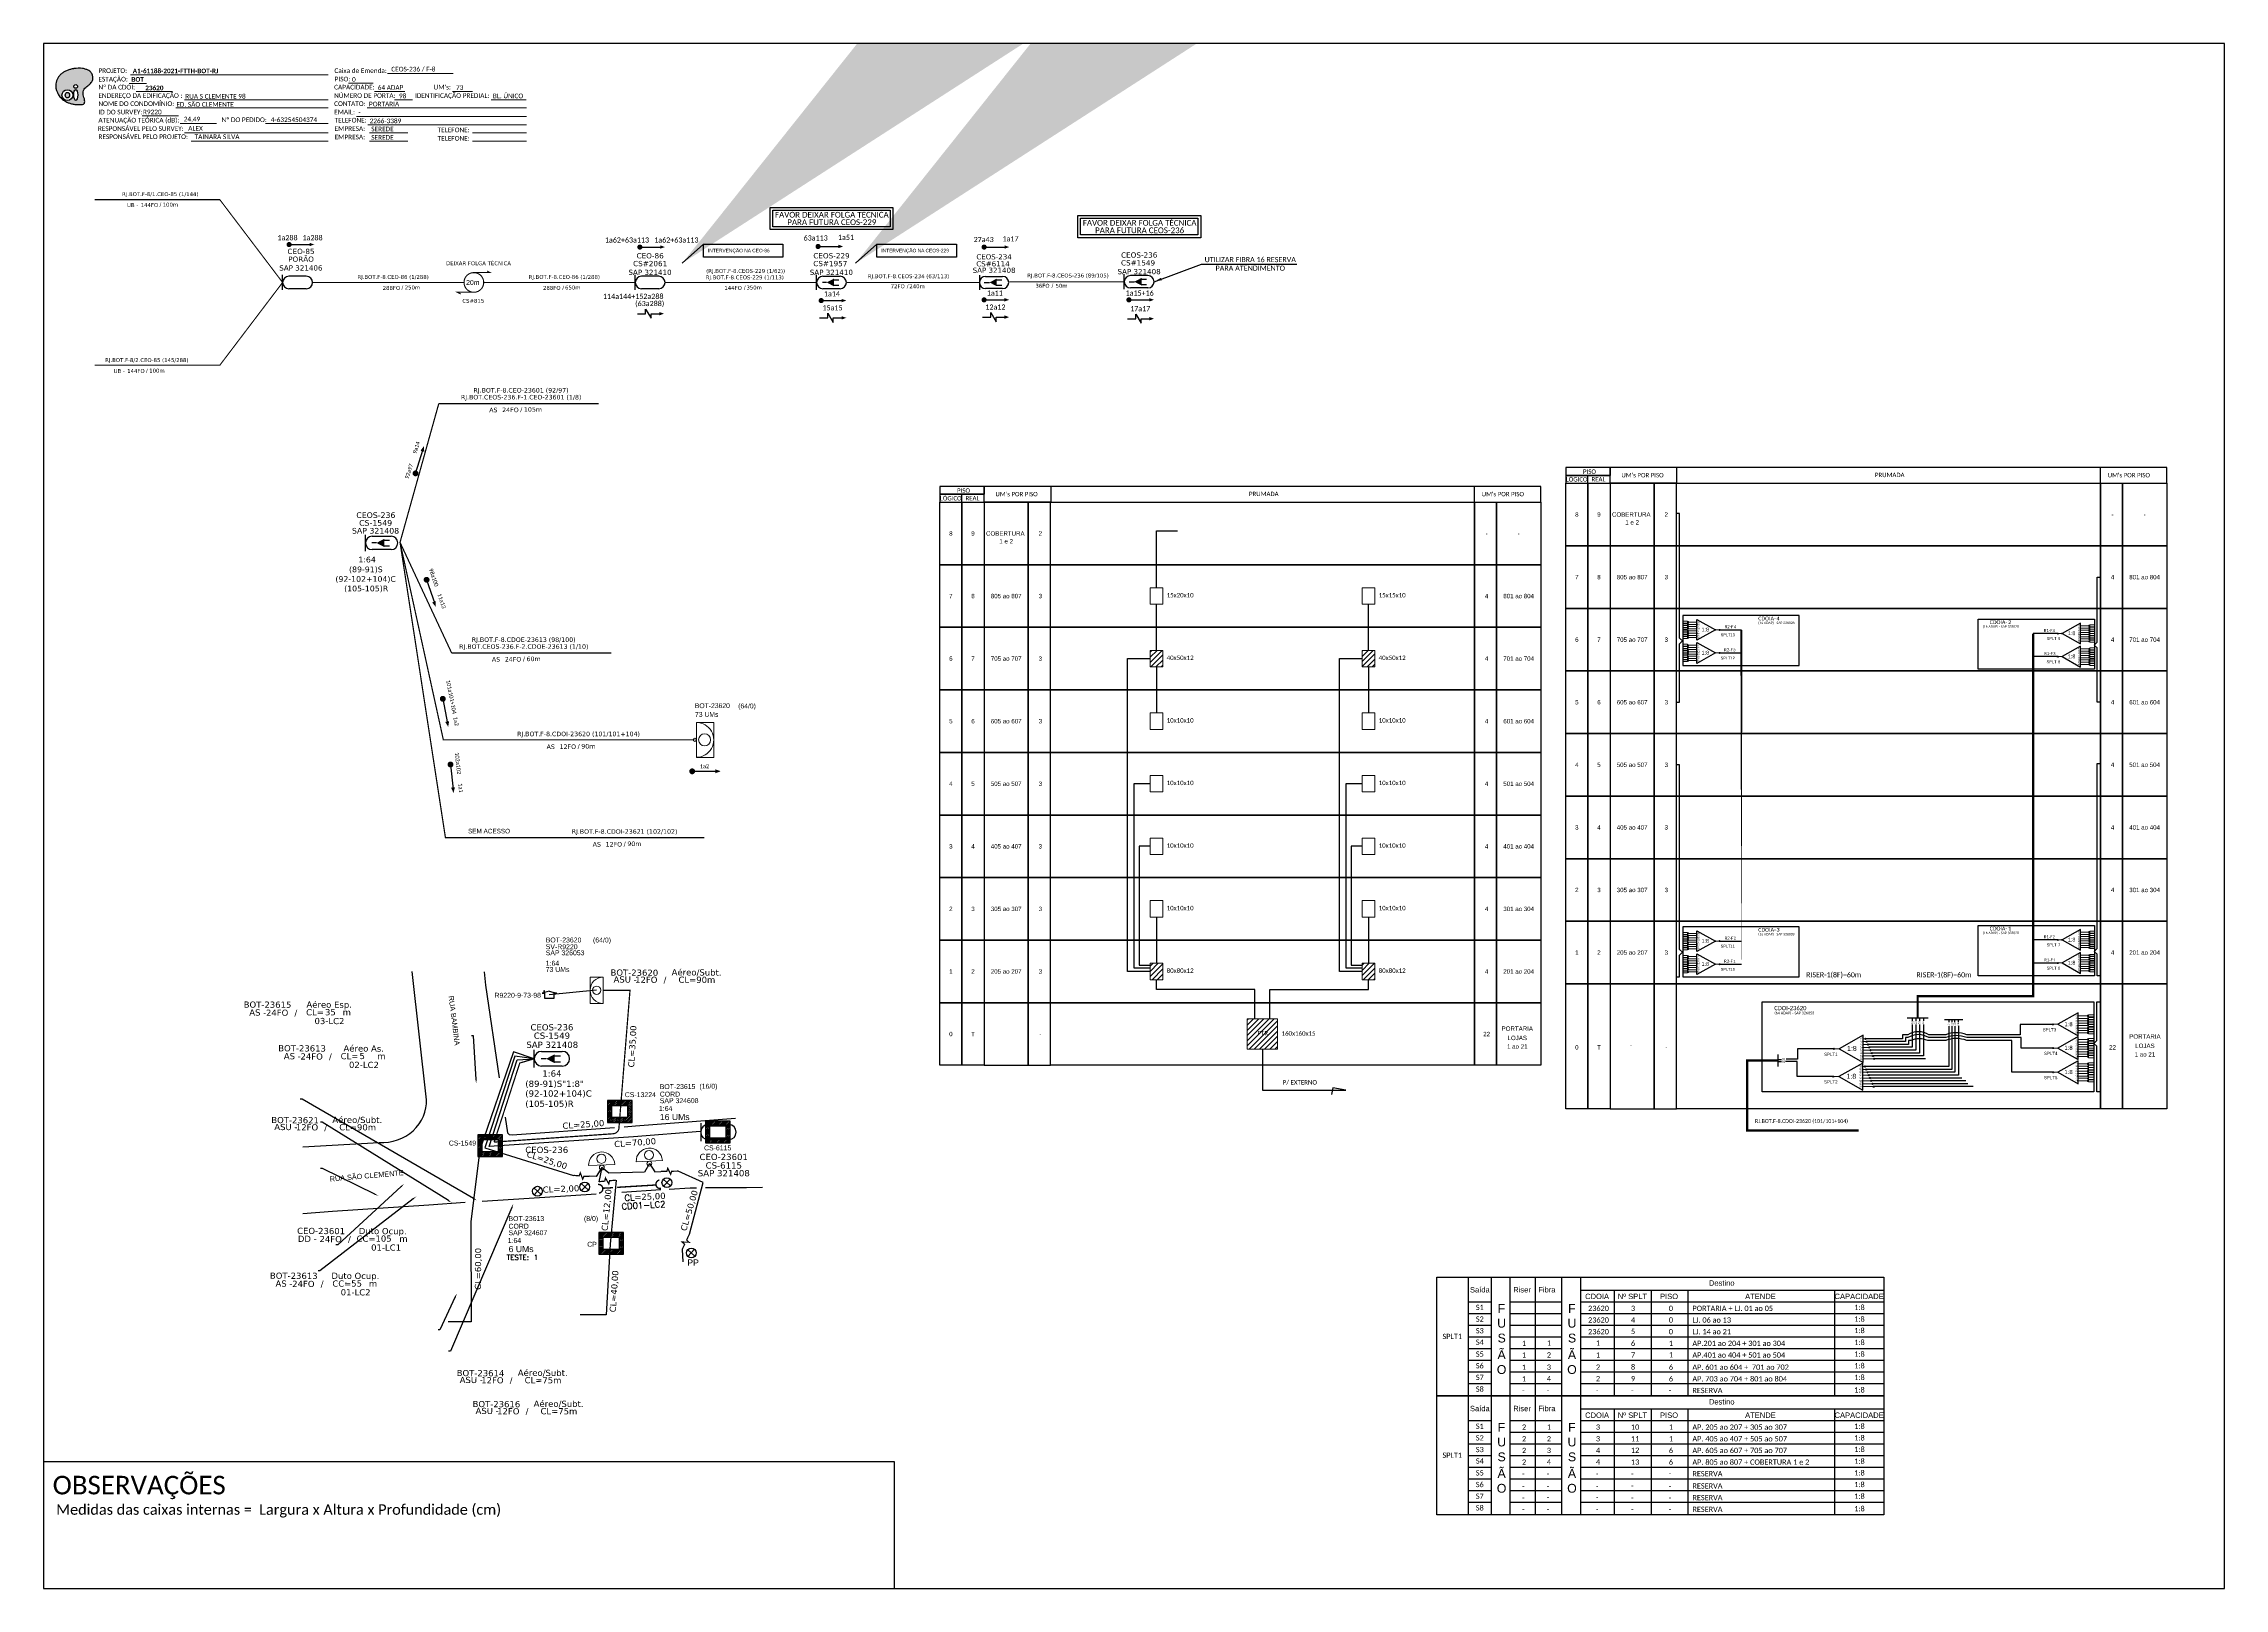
# Paper-space layout 'CDOI-23620' of a CAD drawing. Extents: x 0 to 839, y 0 to 594.
# The model-space entities are those that its viewports show. They can reach past a viewport. Long polylines and large blocks are cut down to what shows.
import ezdxf
from ezdxf import colors
from ezdxf.entities.mleader import LeaderData, LeaderLine
from ezdxf.enums import TextEntityAlignment as Align
from ezdxf.math import Vec2, Vec3

# ---------------------------------------------------------------- set-up
doc = ezdxf.new("R2010")
doc.units = 0
for name, color, linetype in [('10.1-Caixas Subterrâneas', 5, 'Continuous'), ('10.4-Postes', 1, 'Continuous'), ('20.4-CEOS', 1, 'Continuous'), ('20.5-CABO AÉREO', 1, 'Continuous'), ('20.5-CEO', 1, 'Continuous'), ('CAP a instalar', 1, 'Continuous'), ('celulas gpon', 7, 'Continuous'), ('label_cabos', 7, 'Continuous'), ('Legenda', 1, 'Continuous'), ('locais', 7, 'Continuous'), ('locais legendas', 7, 'Continuous'), ('QUADRA', 7, 'Continuous'), ('Segmento de Logradouro Texto', 238, 'Continuous'), ('SETA', 7, 'Continuous'), ('Subida Lateral', 5, 'Continuous'), ('Surveys Casinhas', 7, 'Continuous')]:
    doc.layers.add(name, color=color, linetype=linetype)
for name, color, linetype, lineweight in [("20.0-LEGENDA DOS CDO'S", 1, 'Continuous', 0), ('20.1-CDO_INTERIOR', 1, 'Continuous', 0), ('20.2-CDO_POSTE', 1, 'Continuous', 5), ('20.6-CORDOALHA_SUPORTE', 7, 'Continuous', 25), ('40.1-ETIQUETAS', 1, 'Continuous', 20), ('CORDOALHA_SUPORTE', 7, 'Continuous', 25), ('Segmento Logradouro Texto', 7, 'Continuous', 0)]:
    doc.layers.add(name, color=color, linetype=linetype, lineweight=lineweight)
doc.layers.add('EXTRA', color=50, linetype='Continuous', plot=False)
doc.styles.add('ARIAL', font='arial.ttf')
doc.styles.add('DIGICADE', font='arial.ttf')
doc.styles.add('ROMANS', font='romans')
doc.styles.add('siredit', font='verdana.ttf')
doc.styles.get("Standard").update_dxf_attribs({"font": 'arial.ttf'})
doc.styles.add('WMF-Calibri0', font='calibri.ttf')
doc.styles.add('WMF-Calibri1', font='calibrib.ttf')
doc.linetypes.add('FENCELINE1', pattern='A,0.25,-0.1,[133,ltypeshp.shx,S=0.1,R=0,X=-0.1,Y=0],-0.1,1', length=1.45)
doc.linetypes.add('RESERVA', pattern='A,0.5,-0.15,["RESERVA",Standard,S=0.18,R=0,X=0,Y=-0.1],-1.3', length=1.95)
doc.dimstyles.new('CL', dxfattribs={"dimtxt": 1, "dimasz": 2, "dimexe": 0.18, "dimexo": 0.0625, "dimgap": 0.09, "dimtad": 0, "dimdec": 0, "dimrnd": 1, "dimzin": 0, "dimdsep": 46, "dimtxsty": 'siredit', "dimblk": 'NONE', "dimcen": 0, "dimse1": 1, "dimse2": 1, "dimsd1": 1, "dimsd2": 1, "dimclrt": 7, "dimadec": 0, "dimazin": 0, "dimtfac": 1, "dimtdec": 0, "dimtofl": 0, "dimtmove": 0, "dimatfit": 3, "dimfxl": 0, "dimtolj": 1, "dimtzin": 0, "dimarcsym": 0})
doc.dimstyles.get("Standard").update_dxf_attribs({"dimtxt": 0.18, "dimasz": 0.18, "dimexe": 0.18, "dimexo": 0.0625, "dimgap": 0.09, "dimtad": 0, "dimtih": 1, "dimtoh": 1, "dimdec": 4, "dimzin": 0, "dimdsep": 46, "dimtxsty": 'Standard', "dimcen": 0.09, "dimadec": 0, "dimazin": 0, "dimtfac": 1, "dimtdec": 4, "dimtofl": 0, "dimtmove": 0, "dimatfit": 3, "dimfxl": 0, "dimtolj": 1, "dimtzin": 0, "dimarcsym": 0})

# ---------------------------------------------------------------- blocks, each defined once
blk = doc.blocks.new('OI')
h = blk.add_hatch(color=40)
edge = h.paths.add_edge_path()
edge.add_spline(control_points=[(4.35, -0.67), (3.92, -0.99), (3.26, -1.5), (2.81, -2.59), (2.9, -3.5), (3.06, -4.27), (3.31, -4.85), (3.37, -5.39), (3.4, -5.88), (3.2, -6.4), (2.54, -6.61), (1.65, -6.63), (0.55, -6.67), (-0.56, -6.42), (-1.61, -6.14), (-2.77, -5.61), (-3.92, -4.77), (-4.89, -3.7), (-5.34, -2.65), (-5.6, -1.94), (-5.85, -0.96), (-5.71, 0.47), (-5.1, 2.02), (-4.14, 3.02), (-3.3, 3.61), (-2.37, 4.16), (-1.36, 4.44), (-0.56, 4.7), (0.79, 4.85), (2.24, 4.97), (3.79, 4.57), (4.67, 4.21), (5.44, 3.65), (5.76, 2.99), (6.03, 2.21), (6.01, 1.46), (5.72, 0.64), (5.31, 0.08), (4.88, -0.38), (4.51, -0.55), (4.35, -0.67)], knot_values=[0, 0, 0, 0, 1.60434, 2.417191, 3.427595, 4.282808, 4.776746, 5.304182, 5.888771, 6.258406, 6.858137, 7.79129, 8.986195, 10.124242, 11.187857, 12.242908, 13.953784, 15.414161, 16.515391, 17.349188, 17.675853, 19.552021, 21.515531, 22.568638, 23.63245, 24.621084, 25.782718, 26.745347, 27.142653, 29.870543, 31.004649, 31.921532, 32.709589, 33.801391, 34.042471, 35.192333, 35.971461, 36.628871, 37.254359, 37.836911, 37.836911, 37.836911, 37.836911], degree=3, periodic=0)
h.paths.add_polyline_path([(1.13, -0.87, -1), (-0.04, -0.87, -1)], flags=16)
edge = h.paths.add_edge_path(flags=16)
edge.add_ellipse((0.56, -3.59), major_axis=(-0.02, 1.71), ratio=0.361305, start_angle=0, end_angle=360)
h.paths.add_polyline_path([(-0.36, -3.62, -1), (-3.8, -3.62, -1)], flags=16)
edge = h.paths.add_edge_path(flags=0)
edge.add_ellipse((-2.08, -3.62), major_axis=(0, 0.885), ratio=0.758294, start_angle=0, end_angle=360)
at = {"color": 40}
for centre, radius in [((-2.08, -3.62), 1.72), ((0.54, -0.87), 0.587)]:
    blk.add_circle(centre, radius, dxfattribs=at)
blk.add_ellipse((-2.08, -3.62), major_axis=(0, 0.885), ratio=0.758294, start_param=-3.141592653589792, end_param=3.141592653589792, dxfattribs=at)
blk.add_ellipse((0.56, -3.59), major_axis=(-0.02, 1.71), ratio=0.361305, dxfattribs=at)
at = {"color": 40, "start_tangent": (-0.800898, -0.598801), "end_tangent": (-0.800898, -0.598801)}
blk.add_spline([(4.35, -0.67), (3.2, -1.78), (2.9, -2.54), (2.92, -3.55), (3.12, -4.38), (3.28, -4.85), (3.37, -5.37), (3.35, -5.95), (3.2, -6.29), (2.66, -6.55), (1.73, -6.63), (0.54, -6.62), (-0.58, -6.41), (-1.6, -6.11), (-2.56, -5.67), (-3.95, -4.67), (-4.89, -3.56), (-5.37, -2.56), (-5.64, -1.78), (-5.72, -1.46), (-5.63, 0.42), (-4.84, 2.22), (-4.13, 2.99), (-3.27, 3.62), (-2.4, 4.09), (-1.3, 4.47), (-0.37, 4.72), (0.02, 4.77), (2.75, 4.8), (3.85, 4.53), (4.69, 4.16), (5.31, 3.68), (5.85, 2.73), (5.93, 2.5), (5.94, 1.35), (5.67, 0.62), (5.29, 0.08), (4.84, -0.36), (4.35, -0.67)], degree=3, dxfattribs=at)
blk = doc.blocks.new('CARIMBO')
at = {"color": 7, "lineweight": 0}
for points in [[(134.48, -16.3), (159.61, -16.3)], [(35.15, -20.06), (41.7, -20.06)], [(35.66, -16.79), (111.64, -16.79)], [(37.81, -23.14), (51.75, -23.14)], [(119.43, -20.02), (128.92, -20.02)], [(129.48, -23.14), (141.1, -23.14)], [(159.42, -23.14), (167.09, -23.14)], [(40.13, -32.55), (54.07, -32.55)], [(52.97, -29.48), (111.64, -29.48)], [(56.38, -26.37), (111.64, -26.37)], [(122.56, -32.72), (187.83, -32.72)], [(126.6, -29.48), (187.83, -29.48)], [(137.07, -26.37), (144.01, -26.37)], [(174.24, -26.37), (187.8, -26.37)], [(54.67, -35.52), (68.61, -35.52)], [(56.38, -39.07), (111.64, -39.07)], [(126.84, -35.96), (187.83, -35.96)], [(127.45, -39.07), (142.25, -39.07)], [(167.06, -39.07), (187.83, -39.07)], [(58.87, -42.31), (111.64, -42.31)], [(127.45, -42.31), (142.25, -42.31)], [(167.06, -42.31), (187.83, -42.31)]]:
    blk.add_lwpolyline(points, dxfattribs=at)
at = {"color": 7, "xscale": 1.213923925163967, "yscale": 1.213923925163967, "zscale": 1.213923925163967, "rotation": 0.1532896023949059}
blk.add_blockref('OI', (13.86, -20.16), dxfattribs=at)
at = {"color": 7, "lineweight": 0, "style": 'WMF-Calibri0'}
for s, height, p in [('PROJETO:', 1.793, (23.26, -16.04)), ('Caixa de Emenda:', 1.7927, (114.02, -16.04)), ('ESTAÇÃO:', 1.793, (23.26, -19.32)), ('ENDEREÇO DA EDIFICAÇÃO :', 1.7927, (23.26, -25.63)), ('Nº DA CDOI:', 1.7927, (23.26, -22.39)), ('CAPACIDADE:', 1.7927, (113.91, -22.39)), ('NÚMERO DE PORTA:', 1.7927, (113.91, -25.63)), ('PISO:', 1.793, (114.09, -19.28)), ('IDENTIFICAÇÃO PREDIAL:', 1.7927, (144.99, -25.63)), ("UM's:", 1.793, (152.15, -22.39)), ('ATENUAÇÃO TEÓRICA (dB):', 1.7927, (23.26, -35.09)), ('NOME DO CONDOMÍNIO:', 1.7927, (23.26, -28.74)), ('ID DO SURVEY:', 1.7927, (23.26, -31.97)), ('CONTATO:', 1.793, (113.91, -28.74)), ('EMAIL:', 1.793, (113.91, -31.97)), ('TELEFONE:', 1.793, (114.09, -35.09)), ('RESPONSÁVEL PELO SURVEY:', 1.7927, (23.02, -38.32)), ('RESPONSÁVEL PELO PROJETO:', 1.7927, (23.26, -41.44)), ('EMPRESA:', 1.793, (114.09, -38.32)), ('EMPRESA:', 1.793, (114.09, -41.56)), ('TELEFONE:', 1.793, (153.7, -38.83)), ('TELEFONE:', 1.793, (153.7, -42.06))]:
    blk.add_text(s, height=height, dxfattribs=at).set_placement(p)
at = {"color": 7, "lineweight": 0, "flags": 8}
for tag, p, style in [('PROJ', (36.46, -16.13), 'WMF-Calibri1'), ('CEOS-XX', (135.87, -15.46), 'WMF-Calibri0'), ('EST', (35.94, -19.41), 'WMF-Calibri1'), ('LOGRADOURO', (56.65, -25.91), 'WMF-Calibri0'), ('PISO_PTR', (120.78, -19.42), 'WMF-Calibri0'), ('CAPAC.', (130.66, -22.52), 'WMF-Calibri0'), ('N°', (138.85, -25.77), 'WMF-Calibri0'), ("UC'S", (160.78, -22.54), 'WMF-Calibri0'), ('N°PREDIO', (174.94, -25.77), 'WMF-Calibri0'), ('_ID_', (40.39, -31.94), 'WMF-Calibri0'), ('NOME_DO_COND.', (53.23, -29.02), 'WMF-Calibri0'), ('O_POTEN', (56.06, -34.68), 'WMF-Calibri0'), ('EMAIL', (123.26, -32.12), 'WMF-Calibri0'), ('NOME_DO_CONTATO', (127.3, -28.89), 'WMF-Calibri0'), ('RES_SURVEY', (57.78, -38.23), 'WMF-Calibri0'), ('RES_PROJ', (60.27, -41.47), 'WMF-Calibri0'), ('TELEFONE', (127.55, -35.36), 'WMF-Calibri0'), ('EMP_RESP_SURVEY', (128.16, -38.47), 'WMF-Calibri0'), ('EMP_RESP_PROJ', (128.16, -41.71), 'WMF-Calibri0'), ('CONT_RESP_SURVEY', (167.76, -38.47), 'WMF-Calibri0'), ('CONT_RESP_PROJ', (167.76, -41.71), 'WMF-Calibri0')]:
    blk.add_attdef(tag, p, '', height=1.79, dxfattribs=dict(at, style=style))
at = {"color": 7, "lineweight": 0, "style": 'WMF-Calibri1', "flags": 8}
blk.add_attdef("N° CDO'S", text='', height=1.79, dxfattribs=at).set_placement((44.78, -22.68), align=Align.CENTER)
blk = doc.blocks.new('SPLT_1-8_DIV_DIR')
h = blk.add_hatch(color=3)
h.dxf.hatch_style = 1
edge = h.paths.add_edge_path()
edge.add_arc((12.77, 4.04), 0.242, 0, 360)
h = blk.add_hatch(color=3)
h.dxf.hatch_style = 1
edge = h.paths.add_edge_path()
edge.add_arc((13.27, 2.88), 0.242, 0, 360)
h = blk.add_hatch(color=3)
h.dxf.hatch_style = 1
edge = h.paths.add_edge_path()
edge.add_arc((13.77, 1.73), 0.242, 0, 360)
h = blk.add_hatch(color=3)
h.dxf.hatch_style = 1
edge = h.paths.add_edge_path()
edge.add_arc((14.27, 0.58), 0.242, 0, 360)
h = blk.add_hatch(color=3)
h.dxf.hatch_style = 1
edge = h.paths.add_edge_path()
edge.add_arc((14.77, -0.58), 0.242, 0, 360)
h = blk.add_hatch(color=3)
h.dxf.hatch_style = 1
edge = h.paths.add_edge_path()
edge.add_arc((15.27, -1.73), 0.242, 0, 360)
h = blk.add_hatch(color=3)
h.dxf.hatch_style = 1
edge = h.paths.add_edge_path()
edge.add_arc((15.77, -2.88), 0.242, 0, 360)
h = blk.add_hatch(color=3)
h.dxf.hatch_style = 1
edge = h.paths.add_edge_path()
edge.add_arc((16.27, -4.04), 0.242, 0, 360)
at = {"color": 1, "lineweight": 0}
blk.add_lwpolyline([(2.22, 0), (0, 0)], dxfattribs=at)
at = {"color": 1}
blk.add_lwpolyline([(11.89, 5.45), (2.22, 0), (11.89, -5.45), (11.89, 5.45)], dxfattribs=at)
at = {"color": 7, "lineweight": 0}
for points in [[(12.77, 4.04), (11.89, 4.04)], [(11.89, 2.88), (13.27, 2.88)], [(11.89, 1.73), (13.77, 1.73)], [(11.89, 0.58), (14.27, 0.58)], [(11.89, -0.58), (14.77, -0.58)], [(11.89, -1.73), (15.27, -1.73)], [(11.89, -2.88), (15.77, -2.88)], [(11.89, -4.04), (16.27, -4.04)]]:
    blk.add_lwpolyline(points, dxfattribs=at)
at = {"color": 3}
for centre in [(12.77, 4.04), (13.27, 2.88), (13.77, 1.73), (14.27, 0.58), (14.77, -0.58), (15.27, -1.73), (15.77, -2.88), (16.27, -4.04)]:
    blk.add_circle(centre, 0.242, dxfattribs=at)
at = {"color": 1, "style": 'ARIAL'}
for s, height, p in [('1:8', 2, (5.35, -0.85)), ('S1', 0.75, (10.52, 3.77)), ('S2', 0.75, (10.52, 2.58)), ('S3', 0.75, (10.52, 1.37)), ('S4', 0.75, (10.52, 0.19)), ('S5', 0.75, (10.52, -1.02)), ('S6', 0.75, (10.52, -2.14)), ('S7', 0.75, (10.52, -3.24)), ('S8', 0.75, (10.52, -4.36))]:
    blk.add_text(s, height=height, dxfattribs=at).set_placement(p)
blk = doc.blocks.new('SPLT_1-8_SC-APC')
at = {"color": 1, "lineweight": 0}
blk.add_lwpolyline([(-17, -7.5), (-19.3, -7.5)], dxfattribs=at)
at = {"color": 1}
blk.add_lwpolyline([(-7.4, -2.1), (-17, -7.5), (-7.4, -13), (-7.4, -2.1)], dxfattribs=at)
at = {"color": 3, "lineweight": 0}
for points in [[(-3, -3.5), (-7.4, -3.5)], [(-7.4, -4.7), (-3, -4.7)], [(-7.4, -5.8), (-3, -5.8)], [(-7.4, -7), (-3, -7)], [(-7.4, -8.1), (-3, -8.1)], [(-7.4, -9.3), (-3, -9.3)], [(-2.4, -3), (-2.4, -4)], [(-2.4, -3), (0, -3)], [(-2.4, -4), (0, -4)], [(-2.4, -4.2), (-2.4, -5.2)], [(-2.4, -4.2), (0, -4.2)], [(-2.4, -5.2), (0, -5.2)], [(-2.4, -5.3), (-2.4, -6.3)], [(-2.4, -5.3), (0, -5.3)], [(-2.4, -6.3), (0, -6.3)], [(-2.4, -6.5), (-2.4, -7.5)], [(-2.4, -6.5), (0, -6.5)], [(-2.4, -7.5), (0, -7.5)], [(-2.4, -7.6), (-2.4, -8.6)], [(-2.4, -7.6), (0, -7.6)], [(-2.4, -8.6), (0, -8.6)], [(-2.4, -8.8), (-2.4, -9.8)], [(-2.4, -8.8), (0, -8.8)], [(-2.4, -9.8), (0, -9.8)], [(-2.4, -9.9), (-2.4, -10.9)], [(-2.4, -9.9), (0, -9.9)], [(-7.4, -10.4), (-3, -10.4)], [(-7.4, -11.6), (-3, -11.6)], [(-2.4, -10.9), (0, -10.9)], [(-2.4, -11.1), (-2.4, -12.1)], [(-2.4, -11.1), (0, -11.1)], [(-2.4, -12.1), (0, -12.1)]]:
    blk.add_lwpolyline(points, dxfattribs=at)
for points in [[(-3, -3.2), (-2.4, -3.2), (-2.4, -3.8), (-3, -3.8)], [(-3, -4.4), (-2.4, -4.4), (-2.4, -5), (-3, -5)], [(-3, -5.5), (-2.4, -5.5), (-2.4, -6.1), (-3, -6.1)], [(-3, -6.7), (-2.4, -6.7), (-2.4, -7.3), (-3, -7.3)], [(-3, -7.8), (-2.4, -7.8), (-2.4, -8.4), (-3, -8.4)], [(-3, -9), (-2.4, -9), (-2.4, -9.6), (-3, -9.6)], [(-3, -10.1), (-2.4, -10.1), (-2.4, -10.7), (-3, -10.7)], [(-3, -11.3), (-2.4, -11.3), (-2.4, -11.9), (-3, -11.9)]]:
    blk.add_lwpolyline(points, close=True, dxfattribs=at)
at = {"color": 1, "style": 'ARIAL'}
for s, height, p in [('1:8', 2, (-13.9, -8.4)), ('S1', 0.75, (-8.7, -3.8)), ('S2', 0.75, (-8.7, -5)), ('S3', 0.75, (-8.7, -6.2)), ('S4', 0.75, (-8.7, -7.4)), ('S5', 0.75, (-8.7, -8.6)), ('S6', 0.75, (-8.7, -9.7)), ('S7', 0.75, (-8.7, -10.8)), ('S8', 0.75, (-8.7, -11.9))]:
    blk.add_text(s, height=height, dxfattribs=at).set_placement(p)
blk = doc.blocks.new('ETIQUETA_RS5F')
at = {"layer": '40.1-ETIQUETAS', "color": 0, "style": 'siredit'}
blk.add_text('/', height=1.5, dxfattribs=at).set_placement((1.58, -1.95), align=Align.MIDDLE_RIGHT)
for tag, p in [('ETIQUETA_R_SECUNDARIA', (1.21, 2.1)), ('ETIQUETA_R_PRIMARIA', (1.21, 4.1)), ('F_ATIVAS/F_MORTAS', (1.14, -4.24))]:
    blk.add_attdef(tag, text='', height=1.5, dxfattribs=at).set_placement(p, align=Align.MIDDLE_CENTER)
for tag, p in [('TIPO_CABO', (-6.58, -2.12)), ('CAP_CABO', (0.4, -2.09))]:
    blk.add_attdef(tag, text='', height=1.5, dxfattribs=at).set_placement(p, align=Align.MIDDLE_RIGHT)
for tag, p in [('FUSÃO_1', (0.85, -8.39)), ('FUSÃO_2', (0.85, -10.6)), ('FUSÃO_3', (0.85, -12.93)), ('FUSÃO_4', (0.85, -15.14)), ('FUSÃO_5', (0.85, -17.16))]:
    blk.add_attdef(tag, text='', height=1.5, dxfattribs=at).set_placement(p, align=Align.CENTER)
blk.add_attdef('METROS', text='', height=1.5, dxfattribs=at).set_placement((2.14, -1.95), align=Align.MIDDLE_LEFT)
blk = doc.blocks.new('_None')
blk = doc.blocks.new('CDOE-TEXTO PADRÃO')
at = {"layer": "20.0-LEGENDA DOS CDO'S", "color": 0, "style": 'ARIAL'}
for tag, p in [('CDO_N', (0.49, 7.39)), ('SAP', (0.51, 1.67)), ('CORDOALHA', (0.5, 4.33)), ('SPLITER_1', (0.59, -0.91)), ('(XX-XX_F)S', (0.54, -8.29)), ('SPLITER_2', (0.6, -3.55)), ('(XX-XX_L)S', (0.55, -10.83)), ('UMS', (0.55, -13.15))]:
    blk.add_attdef(tag, p, '', height=1.7, rotation=0.11799, dxfattribs=at)
blk.add_attdef('FIBRAS_UTILIZADAS', text='', height=1.7, rotation=0.11799, dxfattribs=at).set_placement((19.77, 7.43), align=Align.CENTER)
blk = doc.blocks.new('*X58')
at = {"color": 0, "linetype": 'Continuous'}
for p, q in [((-1.25, 0.34099), (-0.49099, 1.1)), ((-1.25, 0.517767), (-0.667767, 1.1)), ((-1.25, 0.694544), (-0.844544, 1.1)), ((-1.25, 0.87132), (-1.02132, 1.1)), ((-1.25, 1.048097), (-1.198097, 1.1)), ((-1.25, 0.164214), (-0.8035, 0.610714)), ((-1.25, -0.012563), (-0.8035, 0.433937)), ((-1.25, -0.18934), (-0.8035, 0.25716)), ((-1.25, -0.366117), (-0.8035, 0.080383)), ((-0.789214, 0.625), (-0.314214, 1.1)), ((-0.612437, 0.625), (-0.137437, 1.1)), ((-0.43566, 0.625), (0.03934, 1.1)), ((-0.258883, 0.625), (0.216117, 1.1)), ((-0.082107, 0.625), (0.392893, 1.1)), ((0.09467, 0.625), (0.56967, 1.1)), ((0.271447, 0.625), (0.746447, 1.1)), ((0.448223, 0.625), (0.923223, 1.1)), ((0.625, 0.625), (1.1, 1.1)), ((0.801777, 0.625), (1.25, 1.073223)), ((0.8035, 0.449947), (1.25, 0.896447)), ((0.8035, 0.27317), (1.25, 0.71967)), ((0.8035, 0.096393), (1.25, 0.542893)), ((0.8035, -0.080383), (1.25, 0.366117)), ((0.8035, -0.25716), (1.25, 0.18934)), ((0.8035, -0.433937), (1.25, 0.012563)), ((-1.25, -0.542893), (-0.8035, -0.096393)), ((-1.25, -0.71967), (-0.8035, -0.27317)), ((-1.25, -0.896447), (-0.8035, -0.449947)), ((-1.25, -1.073223), (-0.801777, -0.625)), ((-1.1, -1.1), (-0.625, -0.625)), ((-0.923223, -1.1), (-0.448223, -0.625)), ((-0.746447, -1.1), (-0.271447, -0.625)), ((-0.56967, -1.1), (-0.09467, -0.625)), ((-0.392893, -1.1), (0.082107, -0.625)), ((-0.216117, -1.1), (0.258883, -0.625)), ((-0.03934, -1.1), (0.43566, -0.625)), ((0.137437, -1.1), (0.612437, -0.625)), ((0.314214, -1.1), (0.789214, -0.625)), ((0.49099, -1.1), (1.25, -0.34099)), ((0.667767, -1.1), (1.25, -0.517767)), ((0.8035, -0.610714), (1.25, -0.164214)), ((0.844544, -1.1), (1.25, -0.694544)), ((1.02132, -1.1), (1.25, -0.87132)), ((1.198097, -1.1), (1.25, -1.048097))]:
    blk.add_line(p, q, dxfattribs=at)
blk = doc.blocks.new('MANHOLE_MQ')
at = {"color": 0, "linetype": 'Continuous'}
for p, q in [((0.0000062, 0.0000057), (-0.0000063, 0.0000057)), ((-0.0000063, 0.0000057), (-0.0000063, -0.0000053)), ((-0.000004, 0.0000033), (0.000004, 0.0000033)), ((-0.000004, -0.0000029), (-0.000004, 0.0000033)), ((0.000004, 0.0000033), (0.000004, -0.0000029)), ((0.0000062, -0.0000053), (0.0000062, 0.0000057)), ((-0.0000063, -0.0000053), (0.0000062, -0.0000053)), ((0.000004, -0.0000029), (-0.000004, -0.0000029)), ((0.000004, -0.0000029), (0.000004, -0.0000029))]:
    blk.add_line(p, q, dxfattribs=at)
at = {"color": 0, "linetype": 'Continuous', "xscale": 5e-06, "yscale": 5e-06, "zscale": 1e-05}
blk.add_blockref('*X58', (0, 0.0000002), dxfattribs=at)
blk = doc.blocks.new('*U69')
at = {"color": 0}
blk.add_line((2.14, -0.58), (-2.1, -0.68), dxfattribs=at)
for centre, radius in [((0, 0.38), 0.733), ((0.03, -1.03), 0.393)]:
    blk.add_circle(centre, radius, dxfattribs=at)
blk.add_arc((0.02, -0.63), 2.12, 1.3782, 181.3782, dxfattribs=at)
blk = doc.blocks.new('Inst CDOE-8 CAIXA DIST OPT CDOE 48F_8D C_SPL OPTAP')
at = {"layer": "20.0-LEGENDA DOS CDO'S", "color": 0}
for tag, p, style, flags in [('ID_ATIVIDADE', (0.12, 6.47), 'ARIAL', 3), ('FATOR', (7.92, 6.47), 'ARIAL', 1), ('QTDE', (0.23, -0.97), 'DIGICADE', 3)]:
    blk.add_attdef(tag, p, '', height=0.8, rotation=0.118, dxfattribs=dict(at, style=style, flags=flags))
at = {"layer": "20.0-LEGENDA DOS CDO'S", "color": 0, "style": 'ARIAL'}
for tag, p, height in [('SAP', (0.12, 2.96), 0.8), ('CORDOALHA', (0.12, 4.02), 0.8), ('FID', (0.12, 5.25), 0.8), ('1:XX', (-0.01, 1.7), 0.8), ('UMS', (0.14, 0.22), 1)]:
    blk.add_attdef(tag, p, '', height=height, rotation=0.118, dxfattribs=at)
blk.add_attdef('FIBRAS_UTILIZADAS', text='', height=0.8, rotation=0.118, dxfattribs=at).set_placement((13.48, 5.26), align=Align.CENTER)
blk = doc.blocks.new('Teste  FTTH')
at = {"color": 0, "lineweight": 0, "style": 'ROMANS'}
for tag, p in [('TESTE', (-2.3, -0.29)), ('QTDE', (0.21, -0.29))]:
    blk.add_attdef(tag, p, '', height=0.48, dxfattribs=at)
for tag, p, flags in [('FID', (-2.23, -1.25), 1), ('FATOR', (-2.23, -2.03), 3), ('ID_ATIVIDADE', (-2.23, -2.72), 3)]:
    blk.add_attdef(tag, p, '', height=0.48, dxfattribs=dict(at, flags=flags))
blk = doc.blocks.new('Inst CORD BENZINAL 4.55MM 3F')
at = {"color": 0, "lineweight": 0, "style": 'ROMANS'}
blk.add_attdef('FID', (-19.18, -2.21), '', height=1, dxfattribs=at)
at = {"color": 0, "lineweight": 0, "style": 'ROMANS', "flags": 3}
for tag, p in [('FATOR', (-5.2, -4.44)), ('ID_ATIVIDADE', (-5.2, -6.67))]:
    blk.add_attdef(tag, p, '', height=1, dxfattribs=at)
at = {"color": 0, "lineweight": 0, "style": 'ROMANS'}
blk.add_attdef('LANCE', text='', height=1, dxfattribs=at).set_placement((-0.54, -2.21), align=Align.RIGHT)
at = {"layer": 'label_cabos', "color": 0, "style": 'siredit'}
blk.add_attdef('QTDE', (-0.54, -2.21), '', height=1, rotation=359.69, dxfattribs=at)
blk = doc.blocks.new('Inst CB DT OCUP CFOA-SM-DD-G-24')
at = {"layer": 'label_cabos', "color": 0, "style": 'siredit'}
for tag, flags, p in [('ID_ATIVIDADE', 3, (1.31, 2.67)), ('FATOR', 1, (11.56, 2.55))]:
    blk.add_attdef(tag, text='', height=1, rotation=359.69, dxfattribs=dict(at, flags=flags)).set_placement(p, align=Align.MIDDLE_CENTER)
for tag, p in [('TIPO_CABO', (1.11, 0)), ('DESTINO_CABO', (3.13, 1.26)), ('CABO', (4.69, -0.05)), ('/', (7.71, -0.05)), ('LANCE', (10.41, 0.02)), ('TIPO_CABO', (13.11, 1.24)), ('UND', (16.46, 0)), ('FID', (13.65, -1.41))]:
    blk.add_attdef(tag, text='', height=1, rotation=359.69, dxfattribs=at).set_placement(p, align=Align.MIDDLE_CENTER)
blk.add_attdef('QTDE', (11.93, -0.45), '', height=1, rotation=359.69, dxfattribs=at)
blk = doc.blocks.new('LEGENDA DOS CABOS')
at = {"layer": 'EXTRA', "color": 0, "style": 'siredit'}
for tag, p in [('ID', (4.6, 0.97)), ('XX', (9.03, 0.97))]:
    blk.add_attdef(tag, text='', height=0.48, rotation=359.69, dxfattribs=at).set_placement(p, align=Align.MIDDLE_CENTER)
at = {"layer": 'Legenda', "color": 0, "style": 'siredit'}
for tag, p in [('TIPO_CABO', (1.31, 0)), ('CABO', (4.69, -0.05)), ('/', (6.81, -0.05)), ('METROS', (10.03, -0.05))]:
    blk.add_attdef(tag, text='', height=0.8, rotation=359.69, dxfattribs=at).set_placement(p, align=Align.MIDDLE_CENTER)
blk = doc.blocks.new('Inst CDOE-16 CAIXA DIST OPT CDOE 48F_16D C_SPL_2_1_8')
at = {"layer": "20.0-LEGENDA DOS CDO'S", "color": 0}
for tag, p, style, flags in [('ID_ATIVIDADE', (0.12, 6.47), 'ARIAL', 3), ('FATOR', (7.92, 6.47), 'ARIAL', 1), ('QTDE', (0.1, -1.17), 'DIGICADE', 3)]:
    blk.add_attdef(tag, p, '', height=0.8, rotation=0.118, dxfattribs=dict(at, style=style, flags=flags))
at = {"layer": "20.0-LEGENDA DOS CDO'S", "color": 0, "style": 'ARIAL'}
for tag, p, height in [('SAP', (0.12, 2.96), 0.8), ('CORDOALHA', (0.12, 4.02), 0.8), ('FID', (0.12, 5.25), 0.8), ('1:XX', (-0.01, 1.7), 0.8), ('UMS', (0.14, 0.22), 1)]:
    blk.add_attdef(tag, p, '', height=height, rotation=0.118, dxfattribs=at)
blk.add_attdef('FIBRAS_UTILIZADAS', text='', height=0.8, rotation=0.118, dxfattribs=at).set_placement((8.08, 5.26), align=Align.CENTER)
blk = doc.blocks.new('Inst CB ESP CFOA-SM-AS-80-TS-24')
at = {"layer": 'label_cabos', "color": 0, "style": 'siredit'}
for tag, flags, p in [('ID_ATIVIDADE', 3, (1.31, 2.67)), ('FATOR', 1, (11.56, 2.55))]:
    blk.add_attdef(tag, text='', height=1, rotation=359.69, dxfattribs=dict(at, flags=flags)).set_placement(p, align=Align.MIDDLE_CENTER)
for tag, p in [('TIPO_CABO', (1.76, 0)), ('DESTINO_CABO', (3.13, 1.26)), ('CABO', (4.69, -0.05)), ('/', (7.71, -0.05)), ('LANCE', (10.81, 0)), ('TIPO_CABO', (13.11, 1.24)), ('UND', (15.96, 0)), ('FID', (13.15, -1.41))]:
    blk.add_attdef(tag, text='', height=1, rotation=359.69, dxfattribs=at).set_placement(p, align=Align.MIDDLE_CENTER)
blk.add_attdef('QTDE', (12.43, -0.47), '', height=1, rotation=359.69, dxfattribs=at)
blk = doc.blocks.new('Inst CB AS CFOA-SM-AS-80-TS-24')
at = {"layer": 'label_cabos', "color": 0, "style": 'siredit'}
for tag, flags, p in [('ID_ATIVIDADE', 3, (1.31, 2.67)), ('FATOR', 1, (11.56, 2.55))]:
    blk.add_attdef(tag, text='', height=1, rotation=359.69, dxfattribs=dict(at, flags=flags)).set_placement(p, align=Align.MIDDLE_CENTER)
for tag, p in [('TIPO_CABO', (1.76, 0)), ('DESTINO_CABO', (3.13, 1.26)), ('CABO', (4.69, -0.05)), ('/', (7.71, -0.05)), ('LANCE', (10.81, 0)), ('TIPO_CABO', (13.11, 1.24)), ('UND', (15.96, 0)), ('FID', (13.15, -1.41))]:
    blk.add_attdef(tag, text='', height=1, rotation=359.69, dxfattribs=at).set_placement(p, align=Align.MIDDLE_CENTER)
blk.add_attdef('QTDE', (12.43, -0.47), '', height=1, rotation=359.69, dxfattribs=at)
blk = doc.blocks.new('Inst CB DT OCUP CFOA-SM-AS-80-TS-24')
at = {"layer": 'label_cabos', "color": 0, "style": 'siredit'}
for tag, flags, p in [('ID_ATIVIDADE', 3, (1.31, 2.67)), ('FATOR', 1, (11.56, 2.55))]:
    blk.add_attdef(tag, text='', height=1, rotation=359.69, dxfattribs=dict(at, flags=flags)).set_placement(p, align=Align.MIDDLE_CENTER)
for tag, p in [('TIPO_CABO', (1.76, 0)), ('DESTINO_CABO', (3.13, 1.26)), ('CABO', (4.69, -0.05)), ('/', (7.71, -0.05)), ('LANCE', (10.91, 0)), ('TIPO_CABO', (13.11, 1.24)), ('UND', (15.96, 0)), ('FID', (13.15, -1.41))]:
    blk.add_attdef(tag, text='', height=1, rotation=359.69, dxfattribs=at).set_placement(p, align=Align.MIDDLE_CENTER)
blk.add_attdef('QTDE', (12.43, -0.47), '', height=1, rotation=359.69, dxfattribs=at)
blk = doc.blocks.new('*U66')
at = {"color": 3}
blk.add_lwpolyline([(0.0000405, 0.000041), (0.0001936, 0.000041), (0.0001936, 0.0000158), (0.0000405, 0.0000158)], close=True, dxfattribs=at)
at = {"color": 3, "style": 'ARIAL'}
blk.add_attdef('SERVIÇO_EM_EMENDA_EXIST', text='', height=0.00000666, dxfattribs=at).set_placement((0.0001321, 0.0000254), align=Align.RIGHT)
blk.add_attdef('FID', (0.0001344, 0.0000254), '', height=0.00000666, dxfattribs=at)
at = {"layer": '10.4-Postes', "lineweight": 0, "style": 'ROMANS'}
for tag, p, flags in [('ID_ATIVIDADE', (-0.0000068, -0.0000086), 3), ('QTDE', (-0.000006, -0.000014), 3), ('FATOR', (-0.0000019, -0.0000113), 1)]:
    blk.add_attdef(tag, p, '', height=0.00000209, dxfattribs=dict(at, flags=flags))
at = {"color": 3}
blk.add_leader([(-0.0000002, 0.0000042), (0.0000405, 0.000041)], dimstyle='CL', override={"dimgap": 0.09, "dimtad": 0}, dxfattribs=at)

msp = doc.modelspace()

# ---------------------------------------------------------------- hatches: boundary and pattern name
h = msp.add_hatch(color=3)
h.dxf.hatch_style = 1
edge = h.paths.add_edge_path()
edge.add_arc((555.15, 1073.6), 0.188, 0, 360)
h = msp.add_hatch()
h.set_pattern_fill('ANSI31', color=1, scale=0.44089)
h.set_pattern_definition([(45, (117.3055, 101.8357), (-0.9898254, 0.9898254), [])])
h.paths.add_polyline_path([(336.15, 1065.71), (341.01, 1065.71), (341.01, 1059.38), (336.15, 1059.38)])
h.paths.add_polyline_path([(417.67, 1065.71), (422.54, 1065.71), (422.54, 1059.38), (417.67, 1059.38)])
h.paths.add_polyline_path([(336.15, 945.41), (341.01, 945.41), (341.01, 939.07), (336.15, 939.07)])
h.paths.add_polyline_path([(417.67, 945.41), (422.54, 945.41), (422.54, 939.07), (417.67, 939.07)])
h.paths.add_polyline_path([(342.09, 1061.55), (353.44, 1061.55), (353.44, 1064.17), (342.09, 1064.17)], flags=9)
h.paths.add_polyline_path([(423.61, 1061.55), (434.96, 1061.55), (434.96, 1064.17), (423.61, 1064.17)], flags=9)
h.paths.add_polyline_path([(342.09, 941.25), (353.44, 941.25), (353.44, 943.87), (342.09, 943.87)], flags=9)
h.paths.add_polyline_path([(423.61, 941.25), (434.96, 941.25), (434.96, 943.87), (423.61, 943.87)], flags=9)
h = msp.add_hatch(color=3)
h.dxf.hatch_style = 1
edge = h.paths.add_edge_path()
edge.add_arc((685.15, 1072.18), 0.188, 0, 360)
h = msp.add_hatch(color=3)
h.dxf.hatch_style = 1
edge = h.paths.add_edge_path()
edge.add_arc((555.15, 1064.72), 0.188, 0, 360)
h = msp.add_hatch(color=3)
h.dxf.hatch_style = 1
edge = h.paths.add_edge_path()
edge.add_arc((685.15, 1063.29), 0.188, 0, 360)
h = msp.add_hatch(color=3)
h.dxf.hatch_style = 1
edge = h.paths.add_edge_path()
edge.add_arc((555.15, 953.9), 0.188, 0, 360)
h = msp.add_hatch(color=3)
h.dxf.hatch_style = 1
edge = h.paths.add_edge_path()
edge.add_arc((685.15, 954.38), 0.188, 0, 360)
h = msp.add_hatch(color=3)
h.dxf.hatch_style = 1
edge = h.paths.add_edge_path()
edge.add_arc((555.15, 945.01), 0.188, 0, 360)
h = msp.add_hatch(color=3)
h.dxf.hatch_style = 1
edge = h.paths.add_edge_path()
edge.add_arc((685.15, 945.49), 0.188, 0, 360)
h = msp.add_hatch()
h.set_pattern_fill('ANSI31', color=1, scale=0.44089)
h.set_pattern_definition([(45, (-47.4629, 2858.3213), (-0.9898254, 0.9898254), [])])
h.paths.add_polyline_path([(385.15, 923.99), (373.53, 923.99), (373.53, 912.37), (385.15, 912.37)])
h.paths.add_polyline_path([(377.01, 917.25), (382.01, 917.25), (382.01, 919.8), (377.01, 919.8)], flags=24)
h = msp.add_hatch(color=3)
h.dxf.hatch_style = 1
edge = h.paths.add_edge_path()
edge.add_arc((683.28, 921.88), 0.207, 0, 360)
h = msp.add_hatch(color=3)
h.dxf.hatch_style = 1
edge = h.paths.add_edge_path()
edge.add_arc((599.05, 912.5), 0.207, 0, 360)
h = msp.add_hatch(color=3)
h.dxf.hatch_style = 1
edge = h.paths.add_edge_path()
edge.add_arc((683.42, 912.78), 0.207, 0, 360)
h = msp.add_hatch(color=3)
h.dxf.hatch_style = 1
edge = h.paths.add_edge_path()
edge.add_arc((598.86, 901.81), 0.207, 0, 360)
h = msp.add_hatch(color=3)
h.dxf.hatch_style = 1
edge = h.paths.add_edge_path()
edge.add_arc((683.42, 903.46), 0.207, 0, 360)

# ---------------------------------------------------------------- linework, layer by layer
at = {"color": 5}
for p, q in [((671.16, 912.78), (671.16, 916.8)), ((683.42, 912.78), (671.16, 912.78))]:
    msp.add_line(p, q, dxfattribs=at)
at = {"color": 3}
msp.add_line((577.47, 908.43), (578.98, 908.43), dxfattribs=at)
at = {"color": 2}
for p, q in [((584.92, 907.63), (580.54, 907.63)), ((584.92, 901.81), (584.92, 907.63)), ((598.86, 901.81), (584.92, 901.81))]:
    msp.add_line(p, q, dxfattribs=at)
at = {"color": 7}
for p, q in [((446.36, 824.71), (618.28, 824.71)), ((446.36, 779.03), (446.36, 824.71)), ((458.41, 824.71), (458.41, 779.03)), ((467.32, 824.71), (467.32, 779.03)), ((474.63, 779.03), (474.63, 824.71)), ((484.19, 824.71), (484.19, 779.03)), ((494.37, 824.71), (494.37, 779.03)), ((501.7, 824.71), (501.7, 779.03)), ((618.28, 824.71), (618.28, 779.03)), ((458.41, 815.23), (467.32, 815.23)), ((474.63, 815.23), (494.37, 815.23)), ((501.7, 819.72), (618.28, 819.72)), ((501.7, 815.23), (618.28, 815.23)), ((514.59, 819.72), (514.59, 779.03)), ((528.8, 819.72), (528.8, 779.03)), ((542.98, 819.72), (542.98, 779.03)), ((599.3, 819.72), (599.3, 779.03)), ((458.41, 810.75), (467.32, 810.75)), ((458.41, 806.26), (467.32, 806.26)), ((474.63, 810.75), (494.37, 810.75)), ((474.63, 806.26), (494.37, 806.26)), ((501.7, 810.75), (618.28, 810.75)), ((501.7, 806.26), (618.28, 806.26)), ((458.41, 801.78), (467.32, 801.78)), ((458.41, 797.29), (467.32, 797.29)), ((474.63, 801.78), (494.37, 801.78)), ((474.63, 797.29), (494.37, 797.29)), ((501.7, 801.78), (618.28, 801.78)), ((501.7, 797.29), (618.28, 797.29)), ((458.41, 792.81), (467.32, 792.81)), ((458.41, 788.32), (467.32, 788.32)), ((474.63, 792.81), (494.37, 792.81)), ((474.63, 788.32), (494.37, 788.32)), ((501.7, 792.81), (618.28, 792.81)), ((501.7, 788.32), (618.28, 788.32)), ((458.41, 783.84), (467.32, 783.84)), ((474.63, 783.84), (494.37, 783.84)), ((501.7, 783.84), (618.28, 783.84)), ((618.28, 779.03), (446.36, 779.03)), ((446.36, 779.03), (618.28, 779.03)), ((446.36, 733.35), (446.36, 779.03)), ((458.41, 779.03), (458.41, 733.35)), ((467.32, 779.03), (467.32, 733.35)), ((474.63, 733.35), (474.63, 779.03)), ((484.19, 779.03), (484.19, 733.35)), ((494.37, 779.03), (494.37, 733.35)), ((501.7, 779.03), (501.7, 733.35)), ((501.7, 774.04), (618.28, 774.04)), ((514.59, 774.04), (514.59, 733.35)), ((528.8, 774.04), (528.8, 733.35)), ((542.98, 774.04), (542.98, 733.35)), ((599.3, 774.04), (599.3, 733.35)), ((618.28, 779.03), (618.28, 733.35)), ((458.41, 769.56), (467.32, 769.56)), ((458.41, 765.07), (467.32, 765.07)), ((474.63, 769.56), (494.37, 769.56)), ((474.63, 765.07), (494.37, 765.07)), ((501.7, 769.56), (618.28, 769.56)), ((501.7, 765.07), (618.28, 765.07)), ((458.41, 760.59), (467.32, 760.59)), ((458.41, 756.1), (467.32, 756.1)), ((474.63, 760.59), (494.37, 760.59)), ((474.63, 756.1), (494.37, 756.1)), ((501.7, 760.59), (618.28, 760.59)), ((501.7, 756.1), (618.28, 756.1)), ((458.41, 751.62), (467.32, 751.62)), ((458.41, 747.13), (467.32, 747.13)), ((474.63, 751.62), (494.37, 751.62)), ((474.63, 747.13), (494.37, 747.13)), ((501.7, 751.62), (618.28, 751.62)), ((501.7, 747.13), (618.28, 747.13)), ((458.41, 742.65), (467.32, 742.65)), ((458.41, 738.16), (467.32, 738.16)), ((474.63, 742.65), (494.37, 742.65)), ((474.63, 738.16), (494.37, 738.16)), ((501.7, 742.65), (618.28, 742.65)), ((501.7, 738.16), (618.28, 738.16)), ((618.28, 733.35), (446.36, 733.35))]:
    msp.add_line(p, q, dxfattribs=at)
for points in [[(-89.32, 705.02), (749.25, 705.02), (749.25, 1299.02), (-89.32, 1299.02), (-89.32, 705.02)], [(504.5, 1129.98), (504.5, 1133)], [(513, 1129.98), (727.07, 1129.98), (727.07, 1136.02), (513, 1136.02), (513, 1136.02), (513, 1133)], [(538.76, 1129.98), (538.76, 1136.02)], [(701.55, 1129.98), (701.55, 1136.02)], [(263.8, 1122.69), (263.8, 1125.72)], [(272.31, 1122.69), (486.38, 1122.69), (486.38, 1128.74), (272.31, 1128.74), (272.31, 1128.74), (272.31, 1125.72)], [(298.06, 1122.69), (298.06, 1128.74)], [(460.85, 1122.69), (460.85, 1128.74)]]:
    msp.add_lwpolyline(points)
at = {"color": 7, "lineweight": 0}
msp.add_lwpolyline([(-4.01, 1268.26), (20.14, 1268.26)], dxfattribs=at)
at = {"color": 7, "ltscale": 9e-07}
for points in [[(190.03, 1236.02), (237.26, 1236.02), (237.26, 1227.5), (190.03, 1227.5)], [(191.08, 1234.97), (236.21, 1234.97), (236.21, 1228.55), (191.08, 1228.55)]]:
    msp.add_lwpolyline(points, close=True, dxfattribs=at)
at = {"color": 3, "ltscale": 9e-07}
for points in [[(308.39, 1232.91), (355.62, 1232.91), (355.62, 1224.39), (308.39, 1224.39)], [(309.44, 1231.86), (354.57, 1231.86), (354.57, 1225.44), (309.44, 1225.44)]]:
    msp.add_lwpolyline(points, close=True, dxfattribs=at)
at = {"color": 7}
for points, const_width in [([(4.59, 1221.76, 1), (5.58, 1221.76, 1)], 0.99), ([(139.46, 1220.78, 1), (140.45, 1220.78, 1)], 0.99), ([(207.99, 1221.01, 1), (208.98, 1221.01, 1)], 0.99), ([(271.84, 1220.78, 1), (272.83, 1220.78, 1)], 0.99), ([(76.12, 1210.96, 1.000012), (76.12, 1203.4, 0.999978)], 0.42), ([(209.19, 1200.21, 1), (210.18, 1200.21, 1)], 0.99), ([(271.83, 1200.49, 1), (272.82, 1200.49, 1)], 0.99)]:
    msp.add_lwpolyline(points, format="xyb", close=True, dxfattribs=dict(at, const_width=const_width))
at = {"color": 7, "const_width": 0.394}
for points in [[(76.12, 1210.96), (82.42, 1210.96), (81.16, 1211.59)], [(76.12, 1203.4), (69.82, 1203.4), (71.08, 1202.77)]]:
    msp.add_lwpolyline(points, dxfattribs=at)
at = {"color": 1, "const_width": 0.99}
msp.add_lwpolyline([(327.51, 1200.49, 1), (328.5, 1200.49, 1)], format="xyb", close=True, dxfattribs=at)
at = {"color": 7}
for points in [[(142.17, 1195.17), (142.17, 1196.92), (144.26, 1193.42), (144.26, 1195.17)], [(212.24, 1193.57), (212.24, 1195.32), (214.33, 1191.82), (214.34, 1193.57)], [(274.88, 1193.85), (274.88, 1195.6), (276.97, 1192.1), (276.97, 1193.85)], [(-89.24, 753.78), (237.71, 753.78)], [(237.71, 753.78), (237.71, 705.02)]]:
    msp.add_lwpolyline(points, dxfattribs=at)
at = {"color": 1}
for points in [[(330.61, 1193.24), (330.61, 1194.99), (332.7, 1191.5), (332.71, 1193.24)], [(541, 1061.59), (541, 1061.59), (541, 1059.85), (585.79, 1059.85), (585.79, 1079.15), (580.04, 1079.15)], [(546.41, 1077.61), (553.52, 1073.6), (546.41, 1069.6), (546.41, 1077.61)], [(699.3, 1060.17), (699.3, 1060.17), (699.3, 1058.42), (654.51, 1058.42), (654.51, 1077.73), (660.26, 1077.73)], [(546.41, 1068.72), (553.52, 1064.72), (546.41, 1060.71), (546.41, 1068.72)], [(541, 941.89), (541, 941.89), (541, 940.14), (585.79, 940.14), (585.79, 959.45), (580.04, 959.45)], [(546.41, 957.9), (553.52, 953.9), (546.41, 949.9), (546.41, 957.9)], [(699.3, 942.37), (699.3, 942.37), (699.3, 940.62), (654.51, 940.62), (654.51, 959.92), (660.26, 959.92)], [(546.41, 949.02), (553.52, 945.01), (546.41, 941.01), (546.41, 949.02)], [(379.34, 912.37), (379.34, 896.57), (411.4, 896.57), (406.37, 897.55), (405.87, 894.97)], [(577.47, 910.35), (577.47, 905.71)]]:
    msp.add_lwpolyline(points, dxfattribs=at)
at = {"const_width": 1.13}
for points in [[(53.52, 1133.23, 1), (53.86, 1134.3, 1)], [(57.77, 1093.39, -1), (58.13, 1092.32, -1)], [(64.07, 1047.65, -1), (64.29, 1046.54, -1)], [(67.07, 1022.39, -1), (67.19, 1021.26, -1)], [(159.51, 1019.2, 1), (160.64, 1019.2, 1)]]:
    msp.add_lwpolyline(points, format="xyb", close=True, dxfattribs=at)
for points in [[(496, 1133), (513, 1133), (513, 1136.02), (496, 1136.02)], [(496, 1129.98), (513, 1129.98), (513, 1133), (496, 1133)], [(255.3, 1125.72), (272.31, 1125.72), (272.31, 1128.74), (255.3, 1128.74)], [(255.3, 1122.69), (272.31, 1122.69), (272.31, 1125.72), (255.3, 1125.72)], [(496, 1129.98), (504.5, 1129.98), (504.5, 1105.91), (496, 1105.91)], [(504.5, 1129.98), (513, 1129.98), (513, 1105.91), (504.5, 1105.91)], [(530.01, 1129.98), (513, 1129.98), (513, 1105.91), (530.01, 1105.91)], [(538.51, 1129.98), (530.01, 1129.98), (530.01, 1105.91), (538.51, 1105.91)], [(538.51, 1129.98), (701.56, 1129.98), (701.56, 1105.91), (538.51, 1105.91)], [(701.56, 1129.98), (710.07, 1129.98), (710.07, 1105.91), (701.56, 1105.91)], [(710.07, 1129.98), (727.07, 1129.98), (727.07, 1105.91), (710.07, 1105.91)], [(255.3, 1122.69), (263.8, 1122.69), (263.8, 1098.63), (255.3, 1098.63)], [(263.8, 1122.69), (272.31, 1122.69), (272.31, 1098.63), (263.8, 1098.63)], [(289.31, 1122.69), (272.31, 1122.69), (272.31, 1098.63), (289.31, 1098.63)], [(297.82, 1122.69), (289.31, 1122.69), (289.31, 1098.63), (297.82, 1098.63)], [(297.82, 1122.69), (460.87, 1122.69), (460.87, 1098.63), (297.82, 1098.63)], [(460.87, 1122.69), (469.37, 1122.69), (469.37, 1098.63), (460.87, 1098.63)], [(469.37, 1122.69), (486.38, 1122.69), (486.38, 1098.63), (469.37, 1098.63)], [(255.3, 1098.63), (263.8, 1098.63), (263.8, 1074.57), (255.3, 1074.57)], [(263.8, 1098.63), (272.31, 1098.63), (272.31, 1074.57), (263.8, 1074.57)], [(289.31, 1098.63), (272.31, 1098.63), (272.31, 1074.57), (289.31, 1074.57)], [(297.82, 1098.63), (289.31, 1098.63), (289.31, 1074.57), (297.82, 1074.57)], [(297.82, 1098.63), (460.87, 1098.63), (460.87, 1074.57), (297.82, 1074.57)], [(460.87, 1098.63), (469.37, 1098.63), (469.37, 1074.57), (460.87, 1074.57)], [(469.37, 1098.63), (486.38, 1098.63), (486.38, 1074.57), (469.37, 1074.57)], [(496, 1105.91), (504.5, 1105.91), (504.5, 1081.85), (496, 1081.85)], [(504.5, 1105.91), (513, 1105.91), (513, 1081.85), (504.5, 1081.85)], [(530.01, 1105.91), (513, 1105.91), (513, 1081.85), (530.01, 1081.85)], [(538.51, 1105.91), (530.01, 1105.91), (530.01, 1081.85), (538.51, 1081.85)], [(538.51, 1105.91), (701.56, 1105.91), (701.56, 1081.85), (538.51, 1081.85)], [(701.56, 1105.91), (710.07, 1105.91), (710.07, 1081.85), (701.56, 1081.85)], [(710.07, 1105.91), (727.07, 1105.91), (727.07, 1081.85), (710.07, 1081.85)], [(496, 1081.85), (504.5, 1081.85), (504.5, 1057.79), (496, 1057.79)], [(504.5, 1081.85), (513, 1081.85), (513, 1057.79), (504.5, 1057.79)], [(530.01, 1081.85), (513, 1081.85), (513, 1057.79), (530.01, 1057.79)], [(538.51, 1081.85), (530.01, 1081.85), (530.01, 1057.79), (538.51, 1057.79)], [(538.51, 1081.85), (701.56, 1081.85), (701.56, 1057.79), (538.51, 1057.79)], [(701.56, 1081.85), (710.07, 1081.85), (710.07, 1057.79), (701.56, 1057.79)], [(710.07, 1081.85), (727.07, 1081.85), (727.07, 1057.79), (710.07, 1057.79)], [(255.3, 1074.57), (263.8, 1074.57), (263.8, 1050.51), (255.3, 1050.51)], [(263.8, 1074.57), (272.31, 1074.57), (272.31, 1050.51), (263.8, 1050.51)], [(289.31, 1074.57), (272.31, 1074.57), (272.31, 1050.51), (289.31, 1050.51)], [(297.82, 1074.57), (289.31, 1074.57), (289.31, 1050.51), (297.82, 1050.51)], [(297.82, 1074.57), (460.87, 1074.57), (460.87, 1050.51), (297.82, 1050.51)], [(460.87, 1074.57), (469.37, 1074.57), (469.37, 1050.51), (460.87, 1050.51)], [(469.37, 1074.57), (486.38, 1074.57), (486.38, 1050.51), (469.37, 1050.51)], [(496, 1057.79), (504.5, 1057.79), (504.5, 1033.73), (496, 1033.73)], [(504.5, 1057.79), (513, 1057.79), (513, 1033.73), (504.5, 1033.73)], [(530.01, 1057.79), (513, 1057.79), (513, 1033.73), (530.01, 1033.73)], [(538.51, 1057.79), (530.01, 1057.79), (530.01, 1033.73), (538.51, 1033.73)], [(538.51, 1057.79), (701.56, 1057.79), (701.56, 1033.73), (538.51, 1033.73)], [(701.56, 1057.79), (710.07, 1057.79), (710.07, 1033.73), (701.56, 1033.73)], [(710.07, 1057.79), (727.07, 1057.79), (727.07, 1033.73), (710.07, 1033.73)], [(255.3, 1050.51), (263.8, 1050.51), (263.8, 1026.45), (255.3, 1026.45)], [(263.8, 1050.51), (272.31, 1050.51), (272.31, 1026.45), (263.8, 1026.45)], [(289.31, 1050.51), (272.31, 1050.51), (272.31, 1026.45), (289.31, 1026.45)], [(297.82, 1050.51), (289.31, 1050.51), (289.31, 1026.45), (297.82, 1026.45)], [(297.82, 1050.51), (460.87, 1050.51), (460.87, 1026.45), (297.82, 1026.45)], [(460.87, 1050.51), (469.37, 1050.51), (469.37, 1026.45), (460.87, 1026.45)], [(469.37, 1050.51), (486.38, 1050.51), (486.38, 1026.45), (469.37, 1026.45)], [(496, 1033.73), (504.5, 1033.73), (504.5, 1009.67), (496, 1009.67)], [(504.5, 1033.73), (513, 1033.73), (513, 1009.67), (504.5, 1009.67)], [(530.01, 1033.73), (513, 1033.73), (513, 1009.67), (530.01, 1009.67)], [(538.51, 1033.73), (530.01, 1033.73), (530.01, 1009.67), (538.51, 1009.67)], [(538.51, 1033.73), (701.56, 1033.73), (701.56, 1009.67), (538.51, 1009.67)], [(701.56, 1033.73), (710.07, 1033.73), (710.07, 1009.67), (701.56, 1009.67)], [(710.07, 1033.73), (727.07, 1033.73), (727.07, 1009.67), (710.07, 1009.67)], [(255.3, 1026.45), (263.8, 1026.45), (263.8, 1002.39), (255.3, 1002.39)], [(263.8, 1026.45), (272.31, 1026.45), (272.31, 1002.39), (263.8, 1002.39)], [(289.31, 1026.45), (272.31, 1026.45), (272.31, 1002.39), (289.31, 1002.39)], [(297.82, 1026.45), (289.31, 1026.45), (289.31, 1002.39), (297.82, 1002.39)], [(297.82, 1026.45), (460.87, 1026.45), (460.87, 1002.39), (297.82, 1002.39)], [(460.87, 1026.45), (469.37, 1026.45), (469.37, 1002.39), (460.87, 1002.39)], [(469.37, 1026.45), (486.38, 1026.45), (486.38, 1002.39), (469.37, 1002.39)], [(496, 1009.67), (504.5, 1009.67), (504.5, 985.61), (496, 985.61)], [(504.5, 1009.67), (513, 1009.67), (513, 985.61), (504.5, 985.61)], [(530.01, 1009.67), (513, 1009.67), (513, 985.61), (530.01, 985.61)], [(538.51, 1009.67), (530.01, 1009.67), (530.01, 985.61), (538.51, 985.61)], [(538.51, 1009.67), (701.56, 1009.67), (701.56, 985.61), (538.51, 985.61)], [(701.56, 1009.67), (710.07, 1009.67), (710.07, 985.61), (701.56, 985.61)], [(710.07, 1009.67), (727.07, 1009.67), (727.07, 985.61), (710.07, 985.61)], [(255.3, 1002.39), (263.8, 1002.39), (263.8, 978.33), (255.3, 978.33)], [(263.8, 1002.39), (272.31, 1002.39), (272.31, 978.33), (263.8, 978.33)], [(289.31, 1002.39), (272.31, 1002.39), (272.31, 978.33), (289.31, 978.33)], [(297.82, 1002.39), (289.31, 1002.39), (289.31, 978.33), (297.82, 978.33)], [(297.82, 1002.39), (460.87, 1002.39), (460.87, 978.33), (297.82, 978.33)], [(460.87, 1002.39), (469.37, 1002.39), (469.37, 978.33), (460.87, 978.33)], [(469.37, 1002.39), (486.38, 1002.39), (486.38, 978.33), (469.37, 978.33)], [(496, 985.61), (504.5, 985.61), (504.5, 961.55), (496, 961.55)], [(504.5, 985.61), (513, 985.61), (513, 961.55), (504.5, 961.55)], [(530.01, 985.61), (513, 985.61), (513, 961.55), (530.01, 961.55)], [(538.51, 985.61), (530.01, 985.61), (530.01, 961.55), (538.51, 961.55)], [(538.51, 985.61), (701.56, 985.61), (701.56, 961.55), (538.51, 961.55)], [(701.56, 985.61), (710.07, 985.61), (710.07, 961.55), (701.56, 961.55)], [(710.07, 985.61), (727.07, 985.61), (727.07, 961.55), (710.07, 961.55)], [(255.3, 978.33), (263.8, 978.33), (263.8, 954.27), (255.3, 954.27)], [(263.8, 978.33), (272.31, 978.33), (272.31, 954.27), (263.8, 954.27)], [(289.31, 978.33), (272.31, 978.33), (272.31, 954.27), (289.31, 954.27)], [(297.82, 978.33), (289.31, 978.33), (289.31, 954.27), (297.82, 954.27)], [(297.82, 978.33), (460.87, 978.33), (460.87, 954.27), (297.82, 954.27)], [(460.87, 978.33), (469.37, 978.33), (469.37, 954.27), (460.87, 954.27)], [(469.37, 978.33), (486.38, 978.33), (486.38, 954.27), (469.37, 954.27)], [(496, 961.55), (504.5, 961.55), (504.5, 937.49), (496, 937.49)], [(504.5, 961.55), (513, 961.55), (513, 937.49), (504.5, 937.49)], [(530.01, 961.55), (513, 961.55), (513, 937.49), (530.01, 937.49)], [(538.51, 961.55), (530.01, 961.55), (530.01, 937.49), (538.51, 937.49)], [(538.51, 961.55), (701.56, 961.55), (701.56, 937.49), (538.51, 937.49)], [(701.56, 961.55), (710.07, 961.55), (710.07, 937.49), (701.56, 937.49)], [(710.07, 961.55), (727.07, 961.55), (727.07, 937.49), (710.07, 937.49)], [(255.3, 954.27), (263.8, 954.27), (263.8, 930.21), (255.3, 930.21)], [(263.8, 954.27), (272.31, 954.27), (272.31, 930.21), (263.8, 930.21)], [(289.31, 954.27), (272.31, 954.27), (272.31, 930.21), (289.31, 930.21)], [(297.82, 954.27), (289.31, 954.27), (289.31, 930.21), (297.82, 930.21)], [(297.82, 954.27), (460.87, 954.27), (460.87, 930.21), (297.82, 930.21)], [(460.87, 954.27), (469.37, 954.27), (469.37, 930.21), (460.87, 930.21)], [(469.37, 954.27), (486.38, 954.27), (486.38, 930.21), (469.37, 930.21)], [(496, 937.49), (504.5, 937.49), (504.5, 889.37), (496, 889.37)], [(504.5, 937.49), (513, 937.49), (513, 889.37), (504.5, 889.37)], [(530.01, 937.49), (513, 937.49), (513, 889.37), (530.01, 889.37)], [(538.51, 937.49), (530.01, 937.49), (530.01, 889.37), (538.51, 889.37)], [(538.51, 937.49), (701.56, 937.49), (701.56, 889.37), (538.51, 889.37)], [(701.56, 937.49), (710.07, 937.49), (710.07, 889.37), (701.56, 889.37)], [(710.07, 937.49), (727.07, 937.49), (727.07, 889.37), (710.07, 889.37)], [(255.3, 930.21), (263.8, 930.21), (263.8, 906.15), (255.3, 906.15)], [(263.8, 930.21), (272.31, 930.21), (272.31, 906.15), (263.8, 906.15)], [(289.31, 930.21), (272.31, 930.21), (272.31, 906.15), (289.31, 906.15)], [(297.82, 930.21), (289.31, 930.21), (289.31, 906.15), (297.82, 906.15)], [(297.82, 930.21), (460.87, 930.21), (460.87, 906.15), (297.82, 906.15)], [(460.87, 930.21), (469.37, 930.21), (469.37, 906.15), (460.87, 906.15)], [(469.37, 930.21), (486.38, 930.21), (486.38, 906.15), (469.37, 906.15)]]:
    msp.add_lwpolyline(points, close=True)
at = {"color": 3}
for points in [[(538.51, 1045.76), (539.73, 1045.76), (539.73, 1068.23), (540.88, 1069.34), (539.73, 1070.45), (539.73, 1118.29), (538.51, 1118.29)], [(338.58, 1089.77), (338.58, 1111.65), (346.66, 1111.65)], [(701.56, 1045.76), (700.35, 1045.76), (700.35, 1066.65), (699.2, 1067.76), (700.35, 1068.87), (700.35, 1093.88), (701.56, 1093.88)], [(338.58, 1065.71), (338.58, 1083.44)], [(420.1, 1065.71), (420.1, 1083.44)], [(336.15, 942.24), (327.52, 942.24), (327.52, 1062.54), (336.15, 1062.54)], [(338.58, 1059.38), (338.58, 1041.65)], [(417.67, 942.24), (409.04, 942.24), (409.04, 1062.54), (417.67, 1062.54)], [(420.1, 1059.38), (420.1, 1041.65)], [(538.51, 940.14), (539.73, 940.14), (539.73, 948.53), (540.88, 949.63), (539.73, 950.74), (539.73, 1021.7), (538.51, 1021.7)], [(701.57, 940.62), (700.35, 940.62), (700.35, 948.85), (699.2, 949.96), (700.35, 951.06), (700.35, 1022.22), (701.56, 1022.22)], [(336.15, 1014.42), (329.88, 1014.42), (329.88, 943.61), (336.15, 943.61)], [(417.67, 1014.42), (411.4, 1014.42), (411.4, 943.61), (417.67, 943.61)], [(336.15, 990.36), (331.98, 990.36), (331.98, 944.64), (336.15, 944.64)], [(417.67, 990.36), (413.51, 990.36), (413.51, 944.64), (417.67, 944.64)], [(338.58, 963.13), (338.58, 945.41)], [(420.1, 963.13), (420.1, 945.41)], [(376.44, 923.99), (376.44, 935.25), (338.58, 935.25), (338.58, 939.07)], [(382.24, 923.99), (382.24, 935.25), (420.1, 935.25), (420.1, 939.07)], [(701.56, 895.92), (700.14, 895.92), (700.14, 913.46), (698.99, 914.57), (700.14, 915.68), (700.14, 930.51), (701.56, 930.51)], [(599.05, 912.5), (585.1, 912.5), (585.1, 908.53), (580.72, 908.53)]]:
    msp.add_lwpolyline(points, dxfattribs=at)
at = {"color": 0, "lineweight": 0}
for points in [[(336.15, 1089.77), (341.01, 1089.77), (341.01, 1083.44), (336.15, 1083.44)], [(417.67, 1089.77), (422.54, 1089.77), (422.54, 1083.44), (417.67, 1083.44)], [(336.15, 1041.65), (341.01, 1041.65), (341.01, 1035.32), (336.15, 1035.32)], [(417.67, 1041.65), (422.54, 1041.65), (422.54, 1035.32), (417.67, 1035.32)], [(336.15, 1017.59), (341.01, 1017.59), (341.01, 1011.25), (336.15, 1011.25)], [(417.67, 1017.59), (422.54, 1017.59), (422.54, 1011.25), (417.67, 1011.25)], [(336.15, 993.53), (341.01, 993.53), (341.01, 987.19), (336.15, 987.19)], [(417.67, 993.53), (422.54, 993.53), (422.54, 987.19), (417.67, 987.19)], [(336.15, 969.47), (341.01, 969.47), (341.01, 963.13), (336.15, 963.13)], [(417.67, 969.47), (422.54, 969.47), (422.54, 963.13), (417.67, 963.13)]]:
    msp.add_lwpolyline(points, close=True, dxfattribs=at)
at = {"color": 1}
for points in [[(585.79, 1079.15), (541, 1079.15), (541, 1059.85), (585.79, 1059.85)], [(654.51, 1077.73), (699.3, 1077.73), (699.3, 1058.42), (654.51, 1058.42)], [(585.79, 959.45), (541, 959.45), (541, 940.14), (585.79, 940.14)], [(654.51, 959.92), (699.3, 959.92), (699.3, 940.62), (654.51, 940.62)], [(571.49, 930.51), (698.98, 930.51), (698.98, 895.92), (571.49, 895.92)]]:
    msp.add_lwpolyline(points, close=True, dxfattribs=at)
at = {"color": 3, "lineweight": 0}
for points in [[(542.77, 1076.93), (541, 1076.93)], [(542.77, 1076.21), (541, 1076.21)], [(542.77, 1076.09), (541, 1076.09)], [(542.77, 1075.36), (541, 1075.36)], [(542.77, 1075.24), (541, 1075.24)], [(542.77, 1074.51), (541, 1074.51)], [(542.77, 1074.39), (541, 1074.39)], [(542.77, 1073.67), (541, 1073.67)], [(542.77, 1073.54), (541, 1073.54)], [(542.77, 1076.93), (542.77, 1076.21)], [(542.77, 1076.09), (542.77, 1075.36)], [(542.77, 1075.24), (542.77, 1074.51)], [(542.77, 1074.39), (542.77, 1073.67)], [(542.77, 1073.54), (542.77, 1072.82)], [(543.2, 1076.57), (546.41, 1076.57)], [(546.41, 1075.72), (543.2, 1075.72)], [(546.41, 1074.88), (543.2, 1074.88)], [(546.41, 1074.03), (543.2, 1074.03)], [(542.77, 1072.82), (541, 1072.82)], [(542.77, 1072.7), (541, 1072.7)], [(542.77, 1071.97), (541, 1071.97)], [(542.77, 1071.85), (541, 1071.85)], [(542.77, 1071.12), (541, 1071.12)], [(542.77, 1071), (541, 1071)], [(542.77, 1070.28), (541, 1070.28)], [(542.77, 1068.05), (541, 1068.05)], [(542.77, 1067.32), (541, 1067.32)], [(542.77, 1067.2), (541, 1067.2)], [(542.77, 1066.47), (541, 1066.47)], [(542.77, 1066.35), (541, 1066.35)], [(542.77, 1065.63), (541, 1065.63)], [(542.77, 1065.5), (541, 1065.5)], [(542.77, 1072.7), (542.77, 1071.97)], [(542.77, 1071.85), (542.77, 1071.12)], [(542.77, 1071), (542.77, 1070.28)], [(542.77, 1068.05), (542.77, 1067.32)], [(542.77, 1067.2), (542.77, 1066.47)], [(542.77, 1066.35), (542.77, 1065.63)], [(542.77, 1065.5), (542.77, 1064.78)], [(546.41, 1073.18), (543.2, 1073.18)], [(546.41, 1072.33), (543.2, 1072.33)], [(546.41, 1071.49), (543.2, 1071.49)], [(546.41, 1070.64), (543.2, 1070.64)], [(543.2, 1067.68), (546.41, 1067.68)], [(546.41, 1066.84), (543.2, 1066.84)], [(546.41, 1065.99), (543.2, 1065.99)], [(546.41, 1065.14), (543.2, 1065.14)], [(542.77, 1064.78), (541, 1064.78)], [(542.77, 1064.66), (541, 1064.66)], [(542.77, 1063.93), (541, 1063.93)], [(542.77, 1063.81), (541, 1063.81)], [(542.77, 1063.09), (541, 1063.09)], [(542.77, 1062.96), (541, 1062.96)], [(542.77, 1062.24), (541, 1062.24)], [(542.77, 1062.12), (541, 1062.12)], [(542.77, 1061.39), (541, 1061.39)], [(542.77, 1064.66), (542.77, 1063.93)], [(542.77, 1063.81), (542.77, 1063.09)], [(542.77, 1062.96), (542.77, 1062.24)], [(542.77, 1062.12), (542.77, 1061.39)], [(546.41, 1064.29), (543.2, 1064.29)], [(546.41, 1063.45), (543.2, 1063.45)], [(546.41, 1062.6), (543.2, 1062.6)], [(546.41, 1061.75), (543.2, 1061.75)], [(542.77, 957.23), (541, 957.23)], [(542.77, 956.5), (541, 956.5)], [(542.77, 956.38), (541, 956.38)], [(542.77, 957.23), (542.77, 956.5)], [(542.77, 956.38), (542.77, 955.66)], [(543.2, 956.87), (546.41, 956.87)], [(546.41, 956.02), (543.2, 956.02)], [(542.77, 955.66), (541, 955.66)], [(542.77, 955.53), (541, 955.53)], [(542.77, 954.81), (541, 954.81)], [(542.77, 954.69), (541, 954.69)], [(542.77, 953.96), (541, 953.96)], [(542.77, 953.84), (541, 953.84)], [(542.77, 953.11), (541, 953.11)], [(542.77, 952.99), (541, 952.99)], [(542.77, 952.27), (541, 952.27)], [(542.77, 952.15), (541, 952.15)], [(542.77, 951.42), (541, 951.42)], [(542.77, 951.3), (541, 951.3)], [(542.77, 950.57), (541, 950.57)], [(542.77, 948.34), (541, 948.34)], [(542.77, 947.62), (541, 947.62)], [(542.77, 955.53), (542.77, 954.81)], [(542.77, 954.69), (542.77, 953.96)], [(542.77, 953.84), (542.77, 953.11)], [(542.77, 952.99), (542.77, 952.27)], [(542.77, 952.15), (542.77, 951.42)], [(542.77, 951.3), (542.77, 950.57)], [(542.77, 948.34), (542.77, 947.62)], [(546.41, 955.17), (543.2, 955.17)], [(546.41, 954.32), (543.2, 954.32)], [(546.41, 953.48), (543.2, 953.48)], [(546.41, 952.63), (543.2, 952.63)], [(546.41, 951.78), (543.2, 951.78)], [(546.41, 950.94), (543.2, 950.94)], [(543.2, 947.98), (546.41, 947.98)], [(542.77, 947.49), (541, 947.49)], [(542.77, 946.77), (541, 946.77)], [(542.77, 946.65), (541, 946.65)], [(542.77, 945.92), (541, 945.92)], [(542.77, 945.8), (541, 945.8)], [(542.77, 945.08), (541, 945.08)], [(542.77, 944.95), (541, 944.95)], [(542.77, 944.23), (541, 944.23)], [(542.77, 944.11), (541, 944.11)], [(542.77, 943.38), (541, 943.38)], [(542.77, 943.26), (541, 943.26)], [(542.77, 942.53), (541, 942.53)], [(542.77, 942.41), (541, 942.41)], [(542.77, 941.69), (541, 941.69)], [(542.77, 947.49), (542.77, 946.77)], [(542.77, 946.65), (542.77, 945.92)], [(542.77, 945.8), (542.77, 945.08)], [(542.77, 944.95), (542.77, 944.23)], [(542.77, 944.11), (542.77, 943.38)], [(542.77, 943.26), (542.77, 942.53)], [(542.77, 942.41), (542.77, 941.69)], [(546.41, 947.13), (543.2, 947.13)], [(546.41, 946.29), (543.2, 946.29)], [(546.41, 945.44), (543.2, 945.44)], [(546.41, 944.59), (543.2, 944.59)], [(546.41, 943.74), (543.2, 943.74)], [(546.41, 942.9), (543.2, 942.9)], [(546.41, 942.05), (543.2, 942.05)]]:
    msp.add_lwpolyline(points, dxfattribs=at)
for points in [[(543.2, 1076.78), (542.77, 1076.78), (542.77, 1076.36), (543.2, 1076.36)], [(543.2, 1075.93), (542.77, 1075.93), (542.77, 1075.51), (543.2, 1075.51)], [(543.2, 1075.09), (542.77, 1075.09), (542.77, 1074.67), (543.2, 1074.67)], [(543.2, 1074.24), (542.77, 1074.24), (542.77, 1073.82), (543.2, 1073.82)], [(543.2, 1073.39), (542.77, 1073.39), (542.77, 1072.97), (543.2, 1072.97)], [(543.2, 1072.54), (542.77, 1072.54), (542.77, 1072.12), (543.2, 1072.12)], [(543.2, 1071.7), (542.77, 1071.7), (542.77, 1071.28), (543.2, 1071.28)], [(543.2, 1070.85), (542.77, 1070.85), (542.77, 1070.43), (543.2, 1070.43)], [(543.2, 1067.89), (542.77, 1067.89), (542.77, 1067.47), (543.2, 1067.47)], [(543.2, 1067.05), (542.77, 1067.05), (542.77, 1066.63), (543.2, 1066.63)], [(543.2, 1066.2), (542.77, 1066.2), (542.77, 1065.78), (543.2, 1065.78)], [(543.2, 1065.35), (542.77, 1065.35), (542.77, 1064.93), (543.2, 1064.93)], [(543.2, 1064.51), (542.77, 1064.51), (542.77, 1064.08), (543.2, 1064.08)], [(543.2, 1063.66), (542.77, 1063.66), (542.77, 1063.24), (543.2, 1063.24)], [(543.2, 1062.81), (542.77, 1062.81), (542.77, 1062.39), (543.2, 1062.39)], [(543.2, 1061.96), (542.77, 1061.96), (542.77, 1061.54), (543.2, 1061.54)], [(543.2, 957.08), (542.77, 957.08), (542.77, 956.66), (543.2, 956.66)], [(543.2, 956.23), (542.77, 956.23), (542.77, 955.81), (543.2, 955.81)], [(543.2, 955.38), (542.77, 955.38), (542.77, 954.96), (543.2, 954.96)], [(543.2, 954.53), (542.77, 954.53), (542.77, 954.11), (543.2, 954.11)], [(543.2, 953.69), (542.77, 953.69), (542.77, 953.27), (543.2, 953.27)], [(543.2, 952.84), (542.77, 952.84), (542.77, 952.42), (543.2, 952.42)], [(543.2, 951.99), (542.77, 951.99), (542.77, 951.57), (543.2, 951.57)], [(543.2, 951.15), (542.77, 951.15), (542.77, 950.73), (543.2, 950.73)], [(543.2, 948.19), (542.77, 948.19), (542.77, 947.77), (543.2, 947.77)], [(543.2, 947.34), (542.77, 947.34), (542.77, 946.92), (543.2, 946.92)], [(543.2, 946.5), (542.77, 946.5), (542.77, 946.07), (543.2, 946.07)], [(543.2, 945.65), (542.77, 945.65), (542.77, 945.23), (543.2, 945.23)], [(543.2, 944.8), (542.77, 944.8), (542.77, 944.38), (543.2, 944.38)], [(543.2, 943.95), (542.77, 943.95), (542.77, 943.53), (543.2, 943.53)], [(543.2, 943.11), (542.77, 943.11), (542.77, 942.69), (543.2, 942.69)], [(543.2, 942.26), (542.77, 942.26), (542.77, 941.84), (543.2, 941.84)]]:
    msp.add_lwpolyline(points, close=True, dxfattribs=at)
at = {"color": 1, "lineweight": 0}
for points in [[(553.52, 1073.6), (555.15, 1073.6)], [(553.52, 1064.72), (555.15, 1064.72)], [(553.52, 953.9), (555.15, 953.9)], [(553.52, 945.01), (555.15, 945.01)]]:
    msp.add_lwpolyline(points, dxfattribs=at)
at = {"color": 6}
for points in [[(555.15, 1073.6), (563.53, 1073.6)], [(555.15, 1064.72), (563.53, 1064.72)], [(555.15, 953.9), (563.53, 953.9)], [(555.15, 945.01), (563.53, 945.01)], [(641.64, 923.78), (648.72, 923.78)], [(643.26, 923.78), (643.26, 922.72)], [(644.39, 923.78), (644.39, 922.72)], [(645.51, 923.78), (645.51, 922.72)], [(646.92, 923.78), (646.92, 922.69)], [(643.31, 921.15), (643.29, 905.7), (611.29, 905.7)], [(644.43, 921.15), (644.43, 904.56), (611.77, 904.56)], [(645.56, 921.15), (645.56, 903.47), (612.24, 903.47)], [(646.97, 921.3), (646.97, 902.39), (612.72, 902.39)]]:
    msp.add_lwpolyline(points, dxfattribs=at)
msp.add_lwpolyline([(563.53, 1073.6, 0.808, 0, 0), (563.53, 935.69, 0, 0, 0), (645.18, 935.69, 0, 0, 0), (645.18, 923.78, 0.808, 0.808, 0)], format="xyseb", dxfattribs=at)
at = {"color": 10, "lineweight": 0}
for points in [[(336.15, 1065.71), (341.01, 1065.71), (341.01, 1059.38), (336.15, 1059.38)], [(417.67, 1065.71), (422.54, 1065.71), (422.54, 1059.38), (417.67, 1059.38)], [(336.15, 945.41), (341.01, 945.41), (341.01, 939.07), (336.15, 939.07)], [(417.67, 945.41), (422.54, 945.41), (422.54, 939.07), (417.67, 939.07)]]:
    msp.add_lwpolyline(points, close=True, dxfattribs=at)
at = {"color": 5, "const_width": 0.808}
msp.add_lwpolyline([(631.3, 924.38), (631.3, 932.73), (675.73, 932.73), (675.73, 1072.18)], dxfattribs=at)
at = {"color": 5}
for points in [[(685.15, 1072.18), (675.73, 1072.18)], [(685.15, 1063.29), (675.73, 1063.29)], [(685.15, 954.38), (675.73, 954.38)], [(685.15, 945.49), (675.73, 945.49)], [(627.21, 924.38), (635.4, 924.38)], [(629.14, 924.32), (629.14, 923.24)], [(630.55, 924.32), (630.55, 923.24)], [(631.96, 924.32), (631.96, 923.24)], [(633.49, 924.32), (633.49, 923.24)], [(611.01, 916.39), (611.01, 916.39)], [(627.47, 917.9), (625.47, 917.9), (625.47, 916.39), (611.47, 916.39)], [(627.47, 916.8), (626.61, 916.8), (626.61, 915.26), (611.95, 915.26)], [(628.64, 915.7), (627.73, 915.7), (627.73, 914.16), (612.43, 914.16)], [(629.14, 921.82), (629.14, 913.08), (612.91, 913.08)], [(630.55, 921.82), (630.55, 911.94), (613.38, 911.94)], [(631.96, 921.82), (631.96, 910.84), (613.86, 910.84)], [(633.49, 921.82), (633.49, 909.75), (614.34, 909.75)], [(642.08, 915.7), (635.17, 915.7)], [(642.08, 917.9), (635.61, 917.9)], [(642.08, 916.8), (635.61, 916.8)], [(683.28, 921.88), (670.69, 921.88), (670.69, 917.9), (650.21, 917.9)], [(671.16, 916.8), (650.21, 916.8)], [(683.21, 903.46), (667.57, 903.46), (667.57, 915.7), (650.21, 915.7)], [(610.83, 905.7), (610.83, 905.7)]]:
    msp.add_lwpolyline(points, dxfattribs=at)
at = {"color": 4}
for points in [[(10.36, 874.87), (39.72, 876.44), (41.51, 876.42), (43.3, 876.59), (45.06, 876.93), (46.77, 877.44), (48.41, 878.11), (49.98, 878.93), (51.44, 879.91), (52.79, 881.02), (54, 882.24), (55.05, 883.59), (55.97, 885.02), (56.7, 886.54), (57.27, 888.13), (57.65, 889.76), (57.85, 891.4), (57.86, 892.86), (52.39, 942.27)], [(123.34, 935.02), (105.11, 933.23)]]:
    msp.add_lwpolyline(points, dxfattribs=at)
at = {"color": 1, "lineweight": 0}
msp.add_lwpolyline([(373.53, 923.99), (385.15, 923.99), (385.15, 912.37), (373.53, 912.37)], close=True, dxfattribs=at)
at = {"color": 1, "const_width": 0.9}
msp.add_lwpolyline([(608.59, 881.15), (565.68, 881.15), (565.68, 908.03), (577.47, 908.03)], dxfattribs=at)
at = {"color": 2}
msp.add_lwpolyline([(577.47, 907.63), (578.98, 907.63)], dxfattribs=at)
at = {"color": 252, "linetype": 'RESERVA', "ltscale": 4}
for points in [[(634.32, 908.64), (614.82, 908.64)], [(648.32, 901.25), (613.2, 901.25)], [(649.78, 900.15), (613.68, 900.15)], [(650.56, 899.05), (614.16, 899.05)], [(652.69, 897.95), (614.63, 897.95)]]:
    msp.add_lwpolyline(points, dxfattribs=at)
at = {"color": 3}
for centre, radius in [((555.15, 1073.6), 0.188), ((685.15, 1072.18), 0.188), ((555.15, 1064.72), 0.188), ((685.15, 1063.29), 0.188), ((555.15, 953.9), 0.188), ((685.15, 954.38), 0.188), ((555.15, 945.01), 0.188), ((685.15, 945.49), 0.188), ((683.28, 921.88), 0.207), ((599.05, 912.5), 0.207), ((683.42, 912.78), 0.207), ((598.86, 901.81), 0.207), ((683.42, 903.46), 0.207)]:
    msp.add_circle(centre, radius, dxfattribs=at)
at = {"color": 5}
for centre, radius, start, end in [((631.54, 911.25), 7.8, 58.56847, 121.43153), ((631.54, 910.14), 7.8, 58.56847, 121.43153), ((631.9, 908.28), 8.1, 66.24367, 113.75633), ((646.14, 907.88), 10.82, 67.91111, 112.08889), ((646.14, 906.86), 10.74, 67.73815, 112.26185), ((646.14, 905.22), 11.24, 68.79175, 111.20825)]:
    msp.add_arc(centre, radius, start, end, dxfattribs=at)
for p in [(553.52, 1073.6), (686.78, 1072.18), (553.52, 953.9), (686.78, 954.38)]:
    msp.add_point(p)
at = {"layer": '20.1-CDO_INTERIOR', "color": 10, "lineweight": 18}
msp.add_lwpolyline([(120.82, 929.97), (120.81, 940.07), (125.86, 940.07), (125.86, 929.98)], close=True, dxfattribs=at)
msp.add_circle((123.34, 935.02), 1.62, dxfattribs=at)
msp.add_arc((125.86, 935.02), 5.05, 90.02759, 270.02759, dxfattribs=at)
at = {"layer": '20.4-CEOS', "color": 7}
for p, q in [((11.69, 1209.58), (4.97, 1209.58)), ((147.26, 1209.58), (140.55, 1209.58)), ((210.28, 1209.58), (216.99, 1209.58)), ((11.69, 1204.79), (4.97, 1204.79)), ((147.26, 1204.79), (140.55, 1204.79)), ((216.99, 1204.79), (210.28, 1204.79))]:
    msp.add_line(p, q, dxfattribs=at)
at = {"layer": '20.4-CEOS', "color": 5}
for p, q in [((335.32, 1209.86), (328.6, 1209.86)), ((335.32, 1205.07), (328.6, 1205.07)), ((37.05, 1109.59), (44.28, 1109.59)), ((44.28, 1104.44), (37.05, 1104.44)), ((102.17, 911.51), (110.11, 911.51)), ((110.11, 905.85), (102.17, 905.85))]:
    msp.add_line(p, q, dxfattribs=at)
at = {"layer": '20.4-CEOS', "color": 7}
for points in [[(2.58, 1204.3), (2.58, 1210.07)], [(138.16, 1204.3), (138.16, 1210.07)], [(207.89, 1204.3), (207.89, 1210.07)], [(214.43, 1208.13), (216.47, 1208.13)], [(277.07, 1208.14), (279.11, 1208.14)], [(211.78, 1207.18), (210.17, 1207.18)], [(214.43, 1206.14), (216.47, 1206.14)], [(272.38, 1207.19), (274.42, 1207.19)], [(277.07, 1206.15), (279.11, 1206.15)]]:
    msp.add_lwpolyline(points, dxfattribs=at)
for points in [[(211.78, 1207.18, 0, 2.95, 0), (214.56, 1207.18, 2.95, 2.95, 0)], [(274.42, 1207.19, 0, 2.95, 0), (277.19, 1207.19, 2.95, 2.95, 0)]]:
    msp.add_lwpolyline(points, format="xyseb", dxfattribs=at)
at = {"layer": '20.4-CEOS', "color": 5}
for points in [[(326.21, 1204.58), (326.21, 1210.35)], [(332.76, 1208.41), (334.79, 1208.41)], [(328.07, 1207.46), (330.11, 1207.46)], [(332.76, 1206.42), (334.79, 1206.42)], [(34.48, 1103.91), (34.48, 1110.12)], [(38.67, 1107.02), (36.94, 1107.02)], [(41.52, 1108.04), (43.72, 1108.04)], [(41.52, 1105.89), (43.72, 1105.89)], [(99.34, 905.27), (99.34, 912.1)], [(103.95, 908.68), (102.04, 908.68)], [(107.08, 909.81), (109.49, 909.81)], [(107.08, 907.45), (109.49, 907.45)]]:
    msp.add_lwpolyline(points, dxfattribs=at)
for points in [[(330.11, 1207.46, 0, 2.95, 0), (332.88, 1207.46, 2.95, 2.95, 0)], [(38.67, 1107.02, 0, 3.18, 0), (41.66, 1107.02, 3.18, 3.18, 0)], [(103.95, 908.68, 0, 3.49, 0), (107.22, 908.68, 3.49, 3.49, 0)]]:
    msp.add_lwpolyline(points, format="xyseb", dxfattribs=at)
at = {"layer": '20.4-CEOS', "color": 7}
for centre, start, end in [((4.97, 1207.18), 90, 270), ((11.69, 1207.18), 270, 90), ((140.55, 1207.18), 90, 270), ((147.26, 1207.18), 270, 90), ((210.28, 1207.18), 90, 270), ((216.99, 1207.18), 270, 90)]:
    msp.add_arc(centre, 2.39, start, end, dxfattribs=at)
at = {"layer": '20.4-CEOS', "color": 5}
for centre, radius, start, end in [((328.6, 1207.46), 2.39, 90, 270), ((335.32, 1207.46), 2.39, 270, 90), ((37.05, 1107.02), 2.58, 90, 270), ((44.28, 1107.02), 2.58, 270, 90), ((102.17, 908.68), 2.83, 90, 270), ((110.11, 908.68), 2.83, 270, 90)]:
    msp.add_arc(centre, radius, start, end, dxfattribs=at)
at = {"layer": '20.5-CABO AÉREO', "color": 7, "ltscale": 50, "const_width": 0.4}
for points in [[(-69.63, 1239.01), (-21.56, 1239.01), (2.58, 1207.18)], [(282.08, 1207.46), (326.21, 1207.46)], [(-69.63, 1175.36), (-21.56, 1175.36), (2.58, 1207.18)], [(14.08, 1207.18), (72.34, 1207.18)], [(219.39, 1207.18), (270.54, 1207.18)], [(219.45, 1207.18), (219.42, 1207.18), (219.39, 1207.18)]]:
    msp.add_lwpolyline(points, dxfattribs=at)
at = {"layer": '20.5-CEO', "color": 7}
for p, q in [((272.88, 1209.52), (279.46, 1209.52)), ((279.46, 1204.84), (272.88, 1204.84)), ((166.19, 883.3), (174.16, 883.3)), ((174.16, 877.62), (166.19, 877.62))]:
    msp.add_line(p, q, dxfattribs=at)
for points in [[(270.54, 1210.01), (270.54, 1204.36)], [(163.35, 883.89), (163.35, 877.03)]]:
    msp.add_lwpolyline(points, dxfattribs=at)
for centre, radius, start, end in [((272.88, 1207.18), 2.34, 90, 270), ((279.46, 1207.18), 2.34, 270, 90), ((166.19, 880.46), 2.84, 90, 270), ((174.16, 880.46), 2.84, 270, 90)]:
    msp.add_arc(centre, radius, start, end, dxfattribs=at)
at = {"layer": '40.1-ETIQUETAS', "color": 1}
msp.add_line((161.67, 1024.59), (161.67, 1038.01), dxfattribs=at)
at = {"layer": '40.1-ETIQUETAS', "color": 7, "const_width": 0.4}
for points in [[(79.9, 1207.18), (138.16, 1207.18)], [(149.63, 1207.18), (207.89, 1207.18)]]:
    msp.add_lwpolyline(points, dxfattribs=at)
at = {"layer": '40.1-ETIQUETAS', "color": 1}
msp.add_lwpolyline([(47.73, 1107.24, 0.467, 0.467, 0), (64.39, 1031.3, 0.467, 0.467, 0), (161.04, 1031.3, 0.467, 0.467, 0)], format="xyseb", dxfattribs=at)
msp.add_lwpolyline([(161.67, 1038.01), (168.39, 1038.01), (168.39, 1024.57), (161.67, 1024.57)], close=True, dxfattribs=at)
for centre, major_axis, start_param, end_param in [((161.04, 1031.3), (-0.439, 0.439), 2.356194490191767, 8.639379797371353), ((161.67, 1031.3), (-4.74, 4.74), 2.356194, 5.497787), ((164.85, 1031.3), (1.64, 1.64), 3.926991, 10.210176)]:
    msp.add_ellipse(centre, major_axis=major_axis, ratio=1, start_param=start_param, end_param=end_param, dxfattribs=at)
at = {"layer": 'CAP a instalar', "color": 7, "linetype": 'FENCELINE1', "ltscale": 7, "const_width": 0.467}
for points in [[(47.73, 1107.24), (62.63, 1160.59)], [(124.1, 1160.59), (62.63, 1160.59)], [(47.73, 1107.24), (67.58, 1064.7)], [(129.04, 1064.7), (67.58, 1064.7)]]:
    msp.add_lwpolyline(points, dxfattribs=at)
at = {"layer": 'CAP a instalar', "color": 251, "linetype": 'FENCELINE1', "ltscale": 7, "true_color": 0x636466}
msp.add_lwpolyline([(47.73, 1107.24, 0.467, 0.467, 0), (65.19, 993.69, 0.467, 0.467, 0), (164.7, 993.69, 0.467, 0.467, 0)], format="xyseb", dxfattribs=at)
at = {"layer": 'CAP a instalar', "color": 10, "ltscale": 5, "const_width": 0.475}
msp.add_lwpolyline([(99.34, 908.68), (93.77, 907.03), (83.92, 876.63), (83.92, 876.63, 0.019305), (83.92, 876.63), (129.72, 879.84, 0.393281), (131.92, 882.21), (136.16, 935.02), (125.86, 935.02)], format="xyb", dxfattribs=at)
at = {"layer": 'CAP a instalar', "color": 8, "ltscale": 5}
for points in [[(99.34, 908.68), (91.35, 911.3), (78.37, 873.71), (75.02, 846.11), (75.06, 807.49), (66.22, 807.49)], [(125.33, 866.87), (124.21, 861.41), (124.21, 861.41)], [(143.62, 868.35), (145.73, 865.16), (148.08, 865.34)], [(159.01, 841.27), (159.01, 841.27), (164.3, 861.13), (154.68, 865.48)], [(130.79, 862), (128.53, 837.4), (128.53, 837.4), (126.99, 810.18), (117.03, 810.18)]]:
    msp.add_lwpolyline(points, dxfattribs=at)
at = {"layer": 'CAP a instalar', "color": 7, "ltscale": 5}
for points in [[(99.34, 908.68), (91.89, 909.62), (80.28, 874.41), (114.46, 863.84)], [(163.33, 880.69), (137.51, 878.71), (81.95, 874.93), (92.72, 908.2), (99.34, 908.68)]]:
    msp.add_lwpolyline(points, dxfattribs=at)
at = {"layer": 'CAP a instalar', "color": 7, "linetype": 'FENCELINE1', "ltscale": 5}
for points in [[(125.33, 866.87), (123.11, 863.35)], [(143.62, 868.35), (143.62, 868.35), (141.79, 865.08), (128.07, 864.72), (125.33, 866.87)], [(123.11, 863.35), (120.54, 863.49)]]:
    msp.add_lwpolyline(points, dxfattribs=at)
at = {"layer": 'CAP a instalar', "ltscale": 5}
msp.add_lwpolyline([(130.79, 862), (130.79, 862)], dxfattribs=at)
at = {"layer": 'CAP a instalar', "color": 8, "linetype": 'FENCELINE1', "ltscale": 5}
msp.add_lwpolyline([(156.21, 835.29), (156.46, 830.58)], dxfattribs=at)
at = {"layer": 'CORDOALHA_SUPORTE', "const_width": 0.535}
for points in [[(124.26, 857.05, 1), (123.86, 860.33)], [(147.49, 862.05, 1), (148.06, 858.8)]]:
    msp.add_lwpolyline(points, format="xyb", dxfattribs=at)
for points in [[(129.65, 859.09), (125.7, 858.89)], [(146.15, 860.14), (131.22, 859.23)]]:
    msp.add_lwpolyline(points, dxfattribs=at)
at = {"layer": 'locais', "color": 1}
for p, q in [((99.21, 859.03), (101.95, 856.46)), ((101.87, 859.12), (99.3, 856.37)), ((117.4, 860.66), (120.15, 858.09)), ((120.06, 860.74), (117.49, 858)), ((148.97, 862.34), (151.72, 859.77)), ((151.63, 862.42), (149.06, 859.68)), ((158.33, 835.31), (161.08, 832.74)), ((160.99, 835.4), (158.42, 832.65))]:
    msp.add_line(p, q, dxfattribs=at)
for centre in [(100.58, 857.74), (118.77, 859.37), (150.34, 861.05), (159.71, 834.02)]:
    msp.add_circle(centre, 1.88, dxfattribs=at)
at = {"layer": 'QUADRA', "color": 4}
for points in [[(10.36, 874.87), (39.72, 876.44), (41.51, 876.42), (43.3, 876.59), (45.06, 876.93), (46.77, 877.44), (48.41, 878.11), (49.98, 878.93), (51.44, 879.91), (52.79, 881.02), (54, 882.24), (55.05, 883.59), (55.97, 885.02), (56.7, 886.54), (57.27, 888.13), (57.65, 889.76), (57.85, 891.4), (57.86, 892.86), (52.39, 942.27)], [(80.11, 942.16), (80.64, 936.91), (85.89, 901.36)], [(88.13, 886.18), (89.01, 880.25), (89.73, 879.6), (90.81, 879.4), (130.23, 882.27)], [(133.96, 882.53), (138.24, 882.89), (176.72, 885.8)], [(123.1, 856.62), (113.4, 856.01), (79.33, 853.78)], [(148.05, 858.22), (132.99, 857.25)], [(161.71, 858.95), (159.36, 858.96), (151.2, 858.42)], [(180.98, 859.08), (165.18, 858.98)], [(187.14, 859.17), (180.98, 859.08)], [(72.84, 853.36), (58.85, 852.44), (21.75, 849.89), (10.36, 849.1)]]:
    msp.add_lwpolyline(points, dxfattribs=at)
at = {"layer": 'SETA', "color": 7}
for points in [[(5.09, 1221.76), (13.6, 1221.76)], [(139.96, 1220.78), (148.47, 1220.78)], [(208.49, 1221.01), (217, 1221.01)], [(272.34, 1220.78), (280.85, 1220.78)], [(209.69, 1200.21), (218.2, 1200.21)], [(272.32, 1200.49), (280.83, 1200.49)], [(139, 1195.17), (142.17, 1195.17)], [(144.26, 1195.17), (147.42, 1195.17)], [(209.08, 1193.57), (212.24, 1193.57)], [(214.34, 1193.57), (217.5, 1193.57)], [(271.72, 1193.85), (274.88, 1193.85)], [(276.97, 1193.85), (280.13, 1193.85)]]:
    msp.add_lwpolyline(points, dxfattribs=at)
at = {"layer": 'SETA', "color": 1}
for points in [[(328.01, 1200.49), (336.52, 1200.49)], [(327.45, 1193.24), (330.61, 1193.24)], [(332.71, 1193.24), (335.87, 1193.24)]]:
    msp.add_lwpolyline(points, dxfattribs=at)
at = {"layer": 'SETA'}
for points in [[(53.69, 1133.76), (56.57, 1143.02)], [(57.95, 1092.85), (61.05, 1083.67)], [(64.18, 1047.1), (66.03, 1037.58)], [(67.13, 1021.82), (68.17, 1012.18)], [(160.07, 1019.2), (169.77, 1019.2)]]:
    msp.add_lwpolyline(points, dxfattribs=at)
at = {"layer": 'SETA', "color": 7}
for points in [[(12.92, 1222.44), (14.73, 1221.78), (12.92, 1221.12)], [(147.78, 1221.46), (149.6, 1220.8), (147.78, 1220.14)], [(216.31, 1221.68), (218.13, 1221.02), (216.31, 1220.36)], [(280.17, 1221.46), (281.98, 1220.8), (280.17, 1220.14)], [(217.51, 1200.88), (219.33, 1200.22), (217.51, 1199.56)], [(280.15, 1201.17), (281.96, 1200.51), (280.15, 1199.85)], [(147.42, 1195.83), (149.23, 1195.17), (147.42, 1194.51)], [(217.5, 1194.23), (219.31, 1193.57), (217.5, 1192.91)], [(280.13, 1194.51), (281.95, 1193.85), (280.13, 1193.19)]]:
    msp.add_solid(points, dxfattribs=at)
at = {"layer": 'SETA', "color": 1}
for points in [[(335.84, 1201.17), (337.65, 1200.51), (335.84, 1199.85)], [(335.87, 1193.9), (337.68, 1193.24), (335.87, 1192.58)]]:
    msp.add_solid(points, dxfattribs=at)
at = {"layer": 'SETA'}
for points in [[(55.61, 1142.51), (56.94, 1144.26), (57.04, 1142.06)], [(60.08, 1084.16), (61.45, 1082.44), (61.5, 1084.64)], [(65.13, 1038.19), (66.26, 1036.31), (66.61, 1038.48)], [(168.99, 1019.97), (171.06, 1019.22), (168.99, 1018.47)], [(67.33, 1012.87), (68.3, 1010.9), (68.82, 1013.04)]]:
    msp.add_solid(points, dxfattribs=at)
at = {"layer": 'Subida Lateral', "color": 5, "const_width": 0.475}
for points in [[(114.46, 863.84), (116.61, 863.64), (117.05, 864.8), (117.97, 862.37), (118.44, 863.51), (120.54, 863.49)], [(148.08, 865.34), (150.34, 865.4), (150.68, 866.59), (151.79, 864.23), (152.17, 865.41), (154.68, 865.48)], [(124.21, 861.41), (126.46, 861.62), (126.73, 862.84), (128, 860.56), (128.29, 861.77), (130.79, 862)], [(156.21, 835.29), (157.16, 837.34), (156.24, 838.18), (158.85, 838.13), (157.95, 838.99), (159.01, 841.27)]]:
    msp.add_lwpolyline(points, dxfattribs=at)
at = {"layer": 'Surveys Casinhas'}
for p, q in [((105.11, 934.68), (102.39, 933.89)), ((102.39, 933.89), (103.24, 933.89)), ((103, 934.8), (103, 934.08)), ((103.28, 934.8), (103, 934.8)), ((103.24, 933.89), (103.24, 931.93)), ((103.24, 931.93), (106.98, 931.93)), ((103.28, 934.16), (103.28, 934.8)), ((105.11, 934.68), (107.84, 933.88)), ((107.84, 933.88), (106.98, 933.88)), ((106.98, 931.93), (106.98, 933.87))]:
    msp.add_line(p, q, dxfattribs=at)

# ---------------------------------------------------------------- block references
ref = msp.add_blockref('CARIMBO', (-91.51, 1303.77))
ref.add_attrib('PROJ', 'A1-61188-2021-FTTH-BOT-RJ', (-55.05, 1287.63), dxfattribs={"color": 7, "lineweight": 0, "height": 1.7927, "style": 'WMF-Calibri1'})
ref.add_attrib('EST', 'BOT', (-55.57, 1284.35), dxfattribs={"color": 7, "lineweight": 0, "height": 1.793, "style": 'WMF-Calibri1'})
ref.add_attrib("N° CDO'S", '23620', dxfattribs={"color": 7, "lineweight": 0, "height": 1.793, "style": 'WMF-Calibri1'}).set_placement((-46.73, 1281.09), align=Align.CENTER)
ref.add_attrib('LOGRADOURO', 'RUA S CLEMENTE 98 ', (-34.86, 1277.86), dxfattribs={"color": 7, "lineweight": 0, "height": 1.7927, "style": 'WMF-Calibri0'})
ref.add_attrib('NOME_DO_COND.', 'ED. SÃO CLEMENTE', (-38.28, 1274.74), dxfattribs={"color": 7, "lineweight": 0, "height": 1.7927, "style": 'WMF-Calibri0'})
ref.add_attrib('_ID_', 'R9220', (-51.11, 1271.83), dxfattribs={"color": 7, "lineweight": 0, "height": 1.793, "style": 'WMF-Calibri0'})
ref.add_attrib('O_POTEN', '24,49', (-35.45, 1269.09), dxfattribs={"color": 7, "lineweight": 0, "height": 1.793, "style": 'WMF-Calibri0'})
ref.add_attrib('RES_SURVEY', 'ALEX', (-33.73, 1265.54), dxfattribs={"color": 7, "lineweight": 0, "height": 1.793, "style": 'WMF-Calibri0'})
ref.add_attrib('RES_PROJ', 'TAINARA SILVA', (-31.24, 1262.3), dxfattribs={"color": 7, "lineweight": 0, "height": 1.7927, "style": 'WMF-Calibri0'})
ref.add_attrib('CEOS-XX', 'CEOS-236 / F-8', (44.36, 1288.31), dxfattribs={"color": 7, "lineweight": 0, "height": 1.7927, "style": 'WMF-Calibri0'})
ref.add_attrib('CAPAC.', '64 ADAP', (39.15, 1281.25), dxfattribs={"color": 7, "lineweight": 0, "height": 1.793, "style": 'WMF-Calibri0'})
ref.add_attrib("UC'S", '73', (69.27, 1281.23), dxfattribs={"color": 7, "lineweight": 0, "height": 1.793, "style": 'WMF-Calibri0'})
ref.add_attrib('PISO_PTR', '0', (29.28, 1284.34), dxfattribs={"color": 7, "lineweight": 0, "height": 1.79, "style": 'WMF-Calibri0'})
ref.add_attrib('N°', '98', (47.34, 1278), dxfattribs={"color": 7, "lineweight": 0, "height": 1.793, "style": 'WMF-Calibri0'})
ref.add_attrib('N°PREDIO', 'BL. ÚNICO', (83.43, 1278), dxfattribs={"color": 7, "lineweight": 0, "height": 1.793, "style": 'WMF-Calibri0'})
ref.add_attrib('NOME_DO_CONTATO', 'PORTARIA', (35.79, 1274.88), dxfattribs={"color": 7, "lineweight": 0, "height": 1.793, "style": 'WMF-Calibri0'})
ref.add_attrib('EMAIL', '-', (31.75, 1271.65), dxfattribs={"color": 7, "lineweight": 0, "height": 1.79, "style": 'WMF-Calibri0'})
ref.add_attrib('TELEFONE', '2266-3389', (36.04, 1268.41), dxfattribs={"color": 7, "lineweight": 0, "height": 1.793, "style": 'WMF-Calibri0'})
ref.add_attrib('EMP_RESP_SURVEY', 'SEREDE', (36.65, 1265.3), dxfattribs={"color": 7, "lineweight": 0, "height": 1.793, "style": 'WMF-Calibri0'})
ref.add_attrib('EMP_RESP_PROJ', 'SEREDE', (36.65, 1262.06), dxfattribs={"color": 7, "lineweight": 0, "height": 1.793, "style": 'WMF-Calibri0'})
at = {"color": 7, "lineweight": 0, "xscale": 199999.9999999376, "yscale": 199999.9999999376, "zscale": 199999.9999999376}
for p, values in [((156.26, 1213.71), {'SERVIÇO_EM_EMENDA_EXIST': 'INTERVENÇÃO NA', 'FID': 'CEO-86'}), ((222.93, 1213.71), {'SERVIÇO_EM_EMENDA_EXIST': 'INTERVENÇÃO NA', 'FID': 'CEOS-229'})]:
    msp.add_blockref('*U66', p, dxfattribs=at).add_auto_attribs(values)
at = {"color": 3}
for p, xscale, yscale, zscale in [((699.3, 1077.73), 0.7348159855045537, 0.7348159855045537, 0.7348159855045537), ((699.3, 1068.84), 0.7348159855045537, 0.7348159855045537, 0.7348159855045537), ((699.3, 959.92), 0.7348159855045537, 0.7348159855045537, 0.7348159855045537), ((699.3, 951.03), 0.7348159855045537, 0.7348159855045537, 0.7348159855045537), ((698.98, 927.98), 0.8082975840550092, 0.8082975840550092, 0.8082975840550092), ((698.99, 918.87), 0.8082975840550092, 0.8082975840550092, 0.8082975840550092), ((698.99, 909.56), 0.8082975840550092, 0.8082975840550092, 0.8082975840550092)]:
    msp.add_blockref('SPLT_1-8_SC-APC', p, dxfattribs=dict(at, xscale=xscale, yscale=yscale, zscale=zscale))
at = {"xscale": 0.9552607811559198, "yscale": 0.9552607811559198, "zscale": 0.9552607811559198}
for p in [(599.05, 912.5), (598.86, 901.81)]:
    msp.add_blockref('SPLT_1-8_DIV_DIR', p, dxfattribs=at)
at = {"color": 0, "lineweight": 0}
ref = msp.add_blockref('Inst CB DT OCUP CFOA-SM-DD-G-24', (9.94, 839.45), dxfattribs=dict(at, xscale=2.375368153373774, yscale=2.375368153373774, zscale=2.375368153373774))
ref.add_attrib('DESTINO_CABO', 'CEO-23601', dxfattribs={"layer": 'label_cabos', "color": 0, "height": 2.375, "rotation": 359.69001, "style": 'siredit'}).set_placement((17.38, 842.45), align=Align.MIDDLE_CENTER)
ref.add_attrib('TIPO_CABO', 'Duto Ocup.', dxfattribs={"layer": 'label_cabos', "color": 0, "height": 2.375, "rotation": 359.69001, "style": 'siredit'}).set_placement((41.08, 842.41), align=Align.MIDDLE_CENTER)
ref.add_attrib('/', '/', dxfattribs={"layer": 'label_cabos', "color": 0, "height": 2.38, "rotation": 359.69001, "style": 'siredit'}).set_placement((28.27, 839.33), align=Align.MIDDLE_CENTER)
ref.add_attrib('FID', '01-LC1', dxfattribs={"layer": 'label_cabos', "color": 0, "height": 2.375, "rotation": 359.69001, "style": 'siredit'}).set_placement((42.36, 836.09), align=Align.MIDDLE_CENTER)
ref.add_attrib('LANCE', 'CC=', dxfattribs={"layer": 'label_cabos', "color": 0, "height": 2.375, "rotation": 359.69001, "style": 'siredit'}).set_placement((34.67, 839.5), align=Align.MIDDLE_CENTER)
ref.add_attrib('UND', 'm', dxfattribs={"layer": 'label_cabos', "color": 0, "height": 2.38, "rotation": 359.69001, "style": 'siredit'}).set_placement((49.05, 839.45), align=Align.MIDDLE_CENTER)
ref.add_attrib('CABO', '24FO', dxfattribs={"layer": 'label_cabos', "color": 0, "height": 2.375, "rotation": 359.69001, "style": 'siredit'}).set_placement((21.07, 839.33), align=Align.MIDDLE_CENTER)
ref.add_attrib('TIPO_CABO', 'DD - ', dxfattribs={"layer": 'label_cabos', "color": 0, "height": 2.375, "rotation": 359.69001, "style": 'siredit'}).set_placement((12.59, 839.44), align=Align.MIDDLE_CENTER)
ref.add_attrib('QTDE', '105', (38.28, 838.37), dxfattribs={"layer": 'label_cabos', "color": 0, "height": 2.375, "rotation": 359.69001, "style": 'siredit'})
at = {"layer": '10.1-Caixas Subterrâneas', "color": 30, "xscale": 759613.1723560115, "yscale": 759613.1723560115, "zscale": 759613.1723560115}
for p, rotation in [((132.2, 888.55), 180.0000000000628), ((169.91, 880.67), 180.0000000000628), ((82.37, 875.36), 180.0000000000629), ((128.91, 837.86), 180.0000000000626)]:
    msp.add_blockref('MANHOLE_MQ', p, dxfattribs=dict(at, rotation=rotation))
at = {"layer": "20.0-LEGENDA DOS CDO'S", "color": 7, "lineweight": 0}
ref = msp.add_blockref('Inst CDOE-16 CAIXA DIST OPT CDOE 48F_16D C_SPL_2_1_8', (147.32, 884.56), dxfattribs=dict(at, xscale=2.375368153373774, yscale=2.375368153373774, zscale=2.375368153373774))
ref.add_attrib('FID', 'BOT-23615', (147.6, 897.02), dxfattribs={"color": 0, "height": 1.9, "rotation": 0.11799, "style": 'ARIAL'})
ref.add_attrib('CORDOALHA', 'CORD', (147.61, 894.12), dxfattribs={"color": 0, "height": 1.9, "rotation": 0.11799, "style": 'ARIAL'})
ref.add_attrib('SAP', 'SAP 324608', (147.61, 891.59), dxfattribs={"color": 0, "height": 1.9, "rotation": 0.11799, "style": 'ARIAL'})
ref.add_attrib('1:XX', '1:64', (147.29, 888.6), dxfattribs={"color": 0, "height": 1.9, "rotation": 0.11799, "style": 'ARIAL'})
ref.add_attrib('UMS', '16 UMs', (147.65, 885.08), dxfattribs={"color": 0, "height": 2.375, "rotation": 0.11799, "style": 'ARIAL'})
ref.add_attrib('FIBRAS_UTILIZADAS', '(16/0)', dxfattribs={"color": 0, "height": 1.9, "rotation": 0.11799, "style": 'ARIAL'}).set_placement((166.32, 897.14), align=Align.CENTER)
at = {"layer": "20.0-LEGENDA DOS CDO'S", "color": 7, "lineweight": 0, "xscale": 2.375368153373774, "yscale": 2.375368153373774, "zscale": 2.375368153373774}
msp.add_blockref('Inst CDOE-8 CAIXA DIST OPT CDOE 48F_8D C_SPL OPTAP', (89.16, 833.79), dxfattribs=at).add_auto_attribs({'FID': 'BOT-23613', 'CORDOALHA': 'CORD', 'SAP': 'SAP 324607', '1:XX': '1:64', 'UMS': '6 UMs', 'FIBRAS_UTILIZADAS': '(8/0)'})
at = {"layer": "20.0-LEGENDA DOS CDO'S", "color": 7, "lineweight": 0, "xscale": 4.15808195248079, "yscale": 4.158081952480789, "zscale": 4.158081952480789, "rotation": 3.12679767406e-05}
msp.add_blockref('Teste  FTTH', (98.31, 832.5), dxfattribs=at).add_auto_attribs({'TESTE': 'TESTE:', 'QTDE': '1'})
at = {"layer": '20.2-CDO_POSTE', "color": 7, "xscale": 2.375368153373775, "yscale": 2.375368153373774, "zscale": 2.375368153373774}
for p, rotation in [((125.21, 869.3), 1.342049807331179), ((143.49, 870.79), 1.342049807331178)]:
    msp.add_blockref('*U69', p, dxfattribs=dict(at, rotation=rotation))
at = {"layer": '20.6-CORDOALHA_SUPORTE', "color": 0, "lineweight": 0}
ref = msp.add_blockref('Inst CORD BENZINAL 4.55MM 3F', (138.06, 859.68), dxfattribs=dict(at, xscale=2.375368153373774, yscale=2.375368153373774, zscale=2.375368153373774, rotation=3.210524075381098))
ref.add_attrib('FID', 'CD01-LC2', (132.97, 850.68), dxfattribs={"layer": '0', "color": 0, "lineweight": 0, "height": 2.375, "rotation": 3.21052, "style": 'ROMANS'})
ref.add_attrib('QTDE', '25,00', (140.58, 854.35), dxfattribs={"layer": 'label_cabos', "color": 0, "height": 2.375, "rotation": 2.90053, "style": 'siredit'})
ref.add_attrib('LANCE', 'CL=', dxfattribs={"layer": '0', "color": 0, "lineweight": 0, "height": 2.375, "rotation": 3.21052, "style": 'ROMANS'}).set_placement((140.58, 854.35), align=Align.RIGHT)
at = {"layer": '40.1-ETIQUETAS', "color": 7}
ref = msp.add_blockref('ETIQUETA_RS5F', (-45.65, 1239.04), dxfattribs=at)
ref.add_attrib('ETIQUETA_R_SECUNDARIA', 'RJ.BOT.F-8/1.CEO-85 (1/144)', dxfattribs={"color": 0, "height": 1.5, "style": 'siredit'}).set_placement((-44.47, 1241.14), align=Align.MIDDLE_CENTER)
ref.add_attrib('TIPO_CABO', 'UB - ', dxfattribs={"color": 0, "height": 1.5, "style": 'siredit'}).set_placement((-52.27, 1236.92), align=Align.MIDDLE_RIGHT)
ref.add_attrib('CAP_CABO', '144FO', dxfattribs={"color": 0, "height": 1.5, "style": 'siredit'}).set_placement((-45.28, 1236.95), align=Align.MIDDLE_RIGHT)
ref.add_attrib('METROS', '100m', dxfattribs={"color": 0, "height": 1.5, "style": 'siredit'}).set_placement((-43.54, 1237.09), align=Align.MIDDLE_LEFT)
ref = msp.add_blockref('ETIQUETA_RS5F', (-50.83, 1175.23), dxfattribs=at)
ref.add_attrib('ETIQUETA_R_SECUNDARIA', 'RJ.BOT.F-8/2.CEO-85 (145/288)', dxfattribs={"color": 0, "height": 1.5, "style": 'siredit'}).set_placement((-49.64, 1177.33), align=Align.MIDDLE_CENTER)
ref.add_attrib('TIPO_CABO', 'UB - ', dxfattribs={"color": 0, "height": 1.5, "style": 'siredit'}).set_placement((-57.44, 1173.11), align=Align.MIDDLE_RIGHT)
ref.add_attrib('CAP_CABO', '144FO', dxfattribs={"color": 0, "height": 1.5, "style": 'siredit'}).set_placement((-50.46, 1173.14), align=Align.MIDDLE_RIGHT)
ref.add_attrib('METROS', '100m', dxfattribs={"color": 0, "height": 1.5, "style": 'siredit'}).set_placement((-48.71, 1173.27), align=Align.MIDDLE_LEFT)
ref = msp.add_blockref('ETIQUETA_RS5F', (92.92, 1160.62), dxfattribs=dict(at, xscale=1.16639998499977, yscale=1.16639998499977, zscale=1.16639998499977))
ref.add_attrib('ETIQUETA_R_PRIMARIA', 'RJ.BOT.F-8.CEO-23601 (92/97)', dxfattribs={"color": 0, "height": 1.7496, "style": 'siredit'}).set_placement((94.26, 1165.72), align=Align.MIDDLE_CENTER)
ref.add_attrib('ETIQUETA_R_SECUNDARIA', 'RJ.BOT.CEOS-236.F-1.CEO-23601 (1/8)', dxfattribs={"color": 0, "height": 1.7496, "style": 'siredit'}).set_placement((94.3, 1163.07), align=Align.MIDDLE_CENTER)
ref.add_attrib('TIPO_CABO', 'AS', dxfattribs={"color": 0, "height": 1.75, "style": 'siredit'}).set_placement((85.2, 1158.15), align=Align.MIDDLE_RIGHT)
ref.add_attrib('CAP_CABO', '24FO', dxfattribs={"color": 0, "height": 1.75, "style": 'siredit'}).set_placement((93.35, 1158.18), align=Align.MIDDLE_RIGHT)
ref.add_attrib('METROS', '105m', dxfattribs={"color": 0, "height": 1.75, "style": 'siredit'}).set_placement((95.38, 1158.34), align=Align.MIDDLE_LEFT)
ref = msp.add_blockref('ETIQUETA_RS5F', (93.94, 1064.72), dxfattribs=dict(at, xscale=1.16639998499977, yscale=1.16639998499977, zscale=1.16639998499977))
ref.add_attrib('ETIQUETA_R_PRIMARIA', 'RJ.BOT.F-8.CDOE-23613 (98/100)', dxfattribs={"color": 0, "height": 1.7496, "style": 'siredit'}).set_placement((95.27, 1069.83), align=Align.MIDDLE_CENTER)
ref.add_attrib('ETIQUETA_R_SECUNDARIA', 'RJ.BOT.CEOS-236.F-2.CDOE-23613 (1/10)', dxfattribs={"color": 0, "height": 1.7496, "style": 'siredit'}).set_placement((95.32, 1067.18), align=Align.MIDDLE_CENTER)
ref.add_attrib('TIPO_CABO', 'AS', dxfattribs={"color": 0, "height": 1.75, "style": 'siredit'}).set_placement((86.22, 1062.26), align=Align.MIDDLE_RIGHT)
ref.add_attrib('CAP_CABO', '24FO', dxfattribs={"color": 0, "height": 1.75, "style": 'siredit'}).set_placement((94.36, 1062.28), align=Align.MIDDLE_RIGHT)
ref.add_attrib('METROS', '60m', dxfattribs={"color": 0, "height": 1.75, "style": 'siredit'}).set_placement((96.4, 1062.44), align=Align.MIDDLE_LEFT)
at = {"layer": '40.1-ETIQUETAS', "color": 1}
ref = msp.add_blockref('CDOE-TEXTO PADRÃO', (169.1, 1031.01), dxfattribs=dict(at, xscale=1.09648293559315, yscale=1.09648293559315, zscale=1.09648293559315))
ref.add_attrib('CDO_N', 'BOT-23620', (161.1, 1043.49), dxfattribs={"layer": "20.0-LEGENDA DOS CDO'S", "color": 0, "height": 1.864, "rotation": 0.11799, "style": 'ARIAL'})
ref.add_attrib('CORDOALHA', '73 UMs', (161.17, 1040.13), dxfattribs={"layer": "20.0-LEGENDA DOS CDO'S", "color": 0, "height": 1.864, "rotation": 0.11799, "style": 'ARIAL'})
ref.add_attrib('FIBRAS_UTILIZADAS', '       (64/0)', dxfattribs={"layer": "20.0-LEGENDA DOS CDO'S", "color": 0, "height": 1.8639, "rotation": 0.11799, "style": 'ARIAL'}).set_placement((178.64, 1043.4), align=Align.CENTER)
ref = msp.add_blockref('ETIQUETA_RS5F', (114.98, 1031.12), dxfattribs=dict(at, xscale=1.16639998499977, yscale=1.16639998499977, zscale=1.16639998499977))
ref.add_attrib('ETIQUETA_R_SECUNDARIA', 'RJ.BOT.F-8.CDOI-23620 (101/101+104)', dxfattribs={"color": 0, "height": 1.7496, "style": 'siredit'}).set_placement((116.36, 1033.57), align=Align.MIDDLE_CENTER)
ref.add_attrib('TIPO_CABO', 'AS', dxfattribs={"color": 0, "height": 1.75, "style": 'siredit'}).set_placement((107.26, 1028.65), align=Align.MIDDLE_RIGHT)
ref.add_attrib('CAP_CABO', '12FO', dxfattribs={"color": 0, "height": 1.75, "style": 'siredit'}).set_placement((115.41, 1028.67), align=Align.MIDDLE_RIGHT)
ref.add_attrib('METROS', '90m', dxfattribs={"color": 0, "height": 1.75, "style": 'siredit'}).set_placement((117.44, 1028.84), align=Align.MIDDLE_LEFT)
at = {"layer": '40.1-ETIQUETAS', "color": 251, "true_color": 0x636466}
ref = msp.add_blockref('ETIQUETA_RS5F', (132.68, 993.61), dxfattribs=dict(at, xscale=1.16639998499977, yscale=1.16639998499977, zscale=1.16639998499977))
ref.add_attrib('ETIQUETA_R_SECUNDARIA', 'RJ.BOT.F-8.CDOI-23621 (102/102)', dxfattribs={"color": 0, "height": 1.7496, "style": 'siredit'}).set_placement((134.06, 996.06), align=Align.MIDDLE_CENTER)
ref.add_attrib('TIPO_CABO', 'AS', dxfattribs={"color": 0, "height": 1.75, "style": 'siredit'}).set_placement((124.97, 991.14), align=Align.MIDDLE_RIGHT)
ref.add_attrib('CAP_CABO', '12FO', dxfattribs={"color": 0, "height": 1.75, "style": 'siredit'}).set_placement((133.11, 991.16), align=Align.MIDDLE_RIGHT)
ref.add_attrib('METROS', '90m', dxfattribs={"color": 0, "height": 1.75, "style": 'siredit'}).set_placement((135.15, 991.33), align=Align.MIDDLE_LEFT)
at = {"layer": 'label_cabos', "color": 0, "lineweight": 0}
ref = msp.add_blockref('LEGENDA DOS CABOS', (127.77, 937.92), dxfattribs=dict(at, xscale=2.375368153373774, yscale=2.375368153373774, zscale=2.375368153373774))
ref.add_attrib('ID', 'BOT-23620', dxfattribs={"color": 0, "height": 2.375, "rotation": 359.69001, "style": 'siredit'}).set_placement((137.84, 941.79), align=Align.MIDDLE_CENTER)
ref.add_attrib('CABO', '12FO', dxfattribs={"color": 0, "height": 2.375, "rotation": 359.69001, "style": 'siredit'}).set_placement((142.41, 939.05), align=Align.MIDDLE_CENTER)
ref.add_attrib('METROS', 'CL=90m', dxfattribs={"color": 0, "height": 2.375, "rotation": 359.69001, "style": 'siredit'}).set_placement((161.88, 939.05), align=Align.MIDDLE_CENTER)
ref.add_attrib('XX', 'Aéreo/Subt.', dxfattribs={"color": 0, "height": 2.3754, "rotation": 359.69001, "style": 'siredit'}).set_placement((161.76, 941.89), align=Align.MIDDLE_CENTER)
ref.add_attrib('/', '/', dxfattribs={"color": 0, "height": 2.38, "rotation": 359.69001, "style": 'siredit'}).set_placement((149.61, 939.05), align=Align.MIDDLE_CENTER)
ref.add_attrib('TIPO_CABO', 'ASU -', dxfattribs={"color": 0, "height": 2.375, "rotation": 359.69001, "style": 'siredit'}).set_placement((134.28, 939.16), align=Align.MIDDLE_CENTER)
at = {"layer": 'label_cabos'}
ref = msp.add_blockref('Inst CB ESP CFOA-SM-AS-80-TS-24', (-10.65, 926.46), dxfattribs=dict(at, xscale=2.375368153373774, yscale=2.375368153373774, zscale=2.375368153373774, rotation=0.1315642785740555))
ref.add_attrib('DESTINO_CABO', 'BOT-23615', dxfattribs={"color": 0, "height": 2.375, "rotation": 359.82157, "style": 'siredit'}).set_placement((-3.22, 929.48), align=Align.MIDDLE_CENTER)
ref.add_attrib('TIPO_CABO', 'Aéreo Esp.', dxfattribs={"color": 0, "height": 2.375, "rotation": 359.82157, "style": 'siredit'}).set_placement((20.48, 929.49), align=Align.MIDDLE_CENTER)
ref.add_attrib('CABO', '24FO', dxfattribs={"color": 0, "height": 2.375, "rotation": 359.82157, "style": 'siredit'}).set_placement((0.48, 926.37), align=Align.MIDDLE_CENTER)
ref.add_attrib('/', '/', dxfattribs={"color": 0, "height": 2.38, "rotation": 359.82157, "style": 'siredit'}).set_placement((7.67, 926.38), align=Align.MIDDLE_CENTER)
ref.add_attrib('TIPO_CABO', 'AS - ', dxfattribs={"color": 0, "height": 2.375, "rotation": 359.82157, "style": 'siredit'}).set_placement((-6.47, 926.46), align=Align.MIDDLE_CENTER)
ref.add_attrib('FID', '03-LC2', dxfattribs={"color": 0, "height": 2.375, "rotation": 359.82157, "style": 'siredit'}).set_placement((20.59, 923.18), align=Align.MIDDLE_CENTER)
ref.add_attrib('LANCE', 'CL=', dxfattribs={"color": 0, "height": 2.375, "rotation": 359.82157, "style": 'siredit'}).set_placement((15.02, 926.53), align=Align.MIDDLE_CENTER)
ref.add_attrib('QTDE', '35', (18.87, 925.4), dxfattribs={"color": 0, "height": 2.375, "rotation": 359.82157, "style": 'siredit'})
ref.add_attrib('UND', 'm', dxfattribs={"color": 0, "height": 2.38, "rotation": 359.82157, "style": 'siredit'}).set_placement((27.27, 926.55), align=Align.MIDDLE_CENTER)
ref = msp.add_blockref('Inst CB AS CFOA-SM-AS-80-TS-24', (2.63, 909.68), dxfattribs=dict(at, xscale=2.375368153373774, yscale=2.375368153373774, zscale=2.375368153373774))
ref.add_attrib('DESTINO_CABO', 'BOT-23613', dxfattribs={"color": 0, "height": 2.375, "rotation": 359.69001, "style": 'siredit'}).set_placement((10.07, 912.68), align=Align.MIDDLE_CENTER)
ref.add_attrib('TIPO_CABO', 'Aéreo As.', dxfattribs={"color": 0, "height": 2.375, "rotation": 359.69001, "style": 'siredit'}).set_placement((33.77, 912.63), align=Align.MIDDLE_CENTER)
ref.add_attrib('CABO', '24FO', dxfattribs={"color": 0, "height": 2.375, "rotation": 359.69001, "style": 'siredit'}).set_placement((13.76, 909.55), align=Align.MIDDLE_CENTER)
ref.add_attrib('/', '/', dxfattribs={"color": 0, "height": 2.38, "rotation": 359.69001, "style": 'siredit'}).set_placement((20.95, 909.55), align=Align.MIDDLE_CENTER)
ref.add_attrib('TIPO_CABO', 'AS - ', dxfattribs={"color": 0, "height": 2.375, "rotation": 359.69001, "style": 'siredit'}).set_placement((6.82, 909.67), align=Align.MIDDLE_CENTER)
ref.add_attrib('FID', '02-LC2', dxfattribs={"color": 0, "height": 2.375, "rotation": 359.69001, "style": 'siredit'}).set_placement((33.86, 906.32), align=Align.MIDDLE_CENTER)
ref.add_attrib('LANCE', 'CL=', dxfattribs={"color": 0, "height": 2.375, "rotation": 359.69001, "style": 'siredit'}).set_placement((28.31, 909.68), align=Align.MIDDLE_CENTER)
ref.add_attrib('QTDE', '5', (32.15, 908.55), dxfattribs={"color": 0, "height": 2.38, "rotation": 359.69001, "style": 'siredit'})
ref.add_attrib('UND', 'm', dxfattribs={"color": 0, "height": 2.38, "rotation": 359.69001, "style": 'siredit'}).set_placement((40.55, 909.68), align=Align.MIDDLE_CENTER)
at = {"layer": 'label_cabos', "color": 0, "lineweight": 0}
ref = msp.add_blockref('LEGENDA DOS CABOS', (-2.68, 881.19), dxfattribs=dict(at, xscale=2.375368153373774, yscale=2.375368153373774, zscale=2.375368153373774))
ref.add_attrib('ID', 'BOT-23621', dxfattribs={"color": 0, "height": 2.375, "rotation": 359.69001, "style": 'siredit'}).set_placement((7.39, 885.06), align=Align.MIDDLE_CENTER)
ref.add_attrib('CABO', '12FO', dxfattribs={"color": 0, "height": 2.375, "rotation": 359.69001, "style": 'siredit'}).set_placement((11.96, 882.32), align=Align.MIDDLE_CENTER)
ref.add_attrib('METROS', 'CL=90m', dxfattribs={"color": 0, "height": 2.375, "rotation": 359.69001, "style": 'siredit'}).set_placement((31.43, 882.32), align=Align.MIDDLE_CENTER)
ref.add_attrib('XX', 'Aéreo/Subt.', dxfattribs={"color": 0, "height": 2.3754, "rotation": 359.69001, "style": 'siredit'}).set_placement((31.31, 885.16), align=Align.MIDDLE_CENTER)
ref.add_attrib('/', '/', dxfattribs={"color": 0, "height": 2.38, "rotation": 359.69001, "style": 'siredit'}).set_placement((19.16, 882.32), align=Align.MIDDLE_CENTER)
ref.add_attrib('TIPO_CABO', 'ASU -', dxfattribs={"color": 0, "height": 2.375, "rotation": 359.69001, "style": 'siredit'}).set_placement((3.83, 882.43), align=Align.MIDDLE_CENTER)
ref = msp.add_blockref('Inst CB DT OCUP CFOA-SM-AS-80-TS-24', (-0.57, 822.23), dxfattribs=dict(at, xscale=2.375368153373774, yscale=2.375368153373774, zscale=2.375368153373774))
ref.add_attrib('DESTINO_CABO', 'BOT-23613', dxfattribs={"color": 0, "height": 2.375, "rotation": 359.69001, "style": 'siredit'}).set_placement((6.87, 825.23), align=Align.MIDDLE_CENTER)
ref.add_attrib('CABO', '24FO', dxfattribs={"color": 0, "height": 2.375, "rotation": 359.69001, "style": 'siredit'}).set_placement((10.56, 822.11), align=Align.MIDDLE_CENTER)
ref.add_attrib('TIPO_CABO', 'Duto Ocup.', dxfattribs={"color": 0, "height": 2.375, "rotation": 359.69001, "style": 'siredit'}).set_placement((30.57, 825.19), align=Align.MIDDLE_CENTER)
ref.add_attrib('/', '/', dxfattribs={"color": 0, "height": 2.38, "rotation": 359.69001, "style": 'siredit'}).set_placement((17.76, 822.11), align=Align.MIDDLE_CENTER)
ref.add_attrib('TIPO_CABO', 'AS - ', dxfattribs={"color": 0, "height": 2.375, "rotation": 359.69001, "style": 'siredit'}).set_placement((3.62, 822.22), align=Align.MIDDLE_CENTER)
ref.add_attrib('FID', '01-LC2', dxfattribs={"color": 0, "height": 2.375, "rotation": 359.69001, "style": 'siredit'}).set_placement((30.66, 818.87), align=Align.MIDDLE_CENTER)
ref.add_attrib('LANCE', 'CC=', dxfattribs={"color": 0, "height": 2.375, "rotation": 359.69001, "style": 'siredit'}).set_placement((25.35, 822.23), align=Align.MIDDLE_CENTER)
ref.add_attrib('QTDE', '55', (28.96, 821.1), dxfattribs={"color": 0, "height": 2.375, "rotation": 359.69001, "style": 'siredit'})
ref.add_attrib('UND', 'm', dxfattribs={"color": 0, "height": 2.38, "rotation": 359.69001, "style": 'siredit'}).set_placement((37.35, 822.23), align=Align.MIDDLE_CENTER)
ref = msp.add_blockref('LEGENDA DOS CABOS', (68.61, 783.92), dxfattribs=dict(at, xscale=2.375368153373774, yscale=2.375368153373774, zscale=2.375368153373774))
ref.add_attrib('ID', 'BOT-23614', dxfattribs={"color": 0, "height": 2.375, "rotation": 359.69001, "style": 'siredit'}).set_placement((78.68, 787.79), align=Align.MIDDLE_CENTER)
ref.add_attrib('CABO', '12FO', dxfattribs={"color": 0, "height": 2.375, "rotation": 359.69001, "style": 'siredit'}).set_placement((83.25, 785.05), align=Align.MIDDLE_CENTER)
ref.add_attrib('METROS', 'CL=75m', dxfattribs={"color": 0, "height": 2.375, "rotation": 359.69001, "style": 'siredit'}).set_placement((102.72, 785.05), align=Align.MIDDLE_CENTER)
ref.add_attrib('XX', 'Aéreo/Subt.', dxfattribs={"color": 0, "height": 2.3754, "rotation": 359.69001, "style": 'siredit'}).set_placement((102.6, 787.89), align=Align.MIDDLE_CENTER)
ref.add_attrib('/', '/', dxfattribs={"color": 0, "height": 2.38, "rotation": 359.69001, "style": 'siredit'}).set_placement((90.45, 785.05), align=Align.MIDDLE_CENTER)
ref.add_attrib('TIPO_CABO', 'ASU -', dxfattribs={"color": 0, "height": 2.375, "rotation": 359.69001, "style": 'siredit'}).set_placement((75.12, 785.16), align=Align.MIDDLE_CENTER)
ref = msp.add_blockref('LEGENDA DOS CABOS', (74.72, 772.01), dxfattribs=dict(at, xscale=2.375368153373774, yscale=2.375368153373774, zscale=2.375368153373774))
ref.add_attrib('ID', 'BOT-23616', dxfattribs={"color": 0, "height": 2.375, "rotation": 359.69001, "style": 'siredit'}).set_placement((84.79, 775.88), align=Align.MIDDLE_CENTER)
ref.add_attrib('CABO', '12FO', dxfattribs={"color": 0, "height": 2.375, "rotation": 359.69001, "style": 'siredit'}).set_placement((89.36, 773.14), align=Align.MIDDLE_CENTER)
ref.add_attrib('METROS', 'CL=75m', dxfattribs={"color": 0, "height": 2.375, "rotation": 359.69001, "style": 'siredit'}).set_placement((108.83, 773.14), align=Align.MIDDLE_CENTER)
ref.add_attrib('XX', 'Aéreo/Subt.', dxfattribs={"color": 0, "height": 2.3754, "rotation": 359.69001, "style": 'siredit'}).set_placement((108.71, 775.99), align=Align.MIDDLE_CENTER)
ref.add_attrib('/', '/', dxfattribs={"color": 0, "height": 2.38, "rotation": 359.69001, "style": 'siredit'}).set_placement((96.56, 773.14), align=Align.MIDDLE_CENTER)
ref.add_attrib('TIPO_CABO', 'ASU -', dxfattribs={"color": 0, "height": 2.375, "rotation": 359.69001, "style": 'siredit'}).set_placement((81.23, 773.25), align=Align.MIDDLE_CENTER)

# ---------------------------------------------------------------- texts
at = {"color": 7, "lineweight": 0, "style": 'WMF-Calibri0'}
msp.add_text('Nº DO PEDIDO:', height=1.7927, dxfattribs=at).set_placement((-20.88, 1268.84))
at = {"color": 7}
msp.add_text('20m', height=1.89, dxfattribs=at).set_placement((73.15, 1206.24))
at = {"style": 'WMF-Calibri0'}
for s, height, p in [('  LÓGICO', 1.69, (494.83, 1130.63)), ('     PISO', 1.69, (499.64, 1133.59)), ('    REAL', 1.69, (503.47, 1130.67)), ("UM's POR PISO", 1.6901, (517.38, 1132.23)), ('PRUMADA', 1.69, (614.86, 1132.31)), ("UM's POR PISO", 1.6901, (704.37, 1132.23)), ('  LÓGICO', 1.69, (254.14, 1123.35)), ('     PISO', 1.69, (258.94, 1126.31)), ('    REAL', 1.69, (262.78, 1123.39)), ("UM's POR PISO", 1.6901, (276.68, 1124.95)), ('PRUMADA', 1.69, (374.17, 1125.03)), ("UM's POR PISO", 1.6901, (463.67, 1124.95)), ('15x20x10', 1.703, (342.52, 1086.07)), ('15x15x10', 1.703, (424.05, 1086.07)), ('10x10x10', 1.703, (342.52, 1037.95)), ('10x10x10', 1.703, (424.05, 1037.95)), ('10x10x10', 1.703, (342.52, 1013.89)), ('10x10x10', 1.703, (424.05, 1013.89)), ('10x10x10', 1.703, (342.52, 989.83)), ('10x10x10', 1.703, (424.05, 989.83)), ('10x10x10', 1.703, (342.52, 965.77)), ('10x10x10', 1.703, (424.05, 965.77)), ('PTR', 1.703, (377.44, 917.68)), ('160x160x15', 1.703, (386.72, 917.55)), ('P/ EXTERNO', 1.703, (387.16, 898.75))]:
    msp.add_text(s, height=height, dxfattribs=at).set_placement(p)
at = {"style": 'ARIAL'}
for s, height, p in [('8', 1.69, (500.25, 1117.95)), ('9', 1.69, (508.75, 1117.95)), ('COBERTURA ', 1.69, (521.51, 1117.95)), ('1 e 2', 1.69, (521.51, 1114.94)), ('2', 1.69, (534.64, 1117.95)), ('-', 1.69, (706.25, 1117.95)), ('-', 1.69, (718.57, 1117.95)), ('8', 1.69, (259.55, 1110.66)), ('9', 1.69, (268.05, 1110.66)), ('COBERTURA ', 1.69, (280.81, 1110.66)), ('1 e 2', 1.69, (280.81, 1107.65)), ('2', 1.69, (293.95, 1110.66)), ('-', 1.69, (465.55, 1110.66)), ('-', 1.69, (477.87, 1110.66)), ('7', 1.69, (500.25, 1093.88)), ('8', 1.69, (508.75, 1093.88)), ('805 ao 807', 1.69, (521.51, 1093.88)), ('3', 1.69, (534.64, 1093.88)), ('4', 1.69, (706.25, 1093.88)), ('801 ao 804', 1.69, (718.57, 1093.88)), ('7', 1.69, (259.55, 1086.6)), ('8', 1.69, (268.05, 1086.6)), ('805 ao 807', 1.69, (280.81, 1086.6)), ('3', 1.69, (293.95, 1086.6)), ('4', 1.69, (465.55, 1086.6)), ('801 ao 804', 1.69, (477.87, 1086.6)), ('6', 1.69, (500.25, 1069.82)), ('7', 1.69, (508.75, 1069.82)), ('705 ao 707', 1.69, (521.51, 1069.82)), ('3', 1.69, (534.64, 1069.82)), ('4', 1.69, (706.25, 1069.82)), ('701 ao 704', 1.69, (718.57, 1069.82)), ('6', 1.69, (259.55, 1062.54)), ('7', 1.69, (268.05, 1062.54)), ('705 ao 707', 1.69, (280.81, 1062.54)), ('3', 1.69, (293.95, 1062.54)), ('4', 1.69, (465.55, 1062.54)), ('701 ao 704', 1.69, (477.87, 1062.54)), ('5', 1.69, (500.25, 1045.76)), ('6', 1.69, (508.75, 1045.76)), ('605 ao 607', 1.69, (521.51, 1045.76)), ('3', 1.69, (534.64, 1045.76)), ('4', 1.69, (706.25, 1045.76)), ('601 ao 604', 1.69, (718.57, 1045.76)), ('5', 1.69, (259.55, 1038.48)), ('6', 1.69, (268.05, 1038.48)), ('605 ao 607', 1.69, (280.81, 1038.48)), ('3', 1.69, (293.95, 1038.48)), ('4', 1.69, (465.55, 1038.48)), ('601 ao 604', 1.69, (477.87, 1038.48)), ('4', 1.69, (259.55, 1014.42)), ('5', 1.69, (268.05, 1014.42)), ('505 ao 507', 1.69, (280.81, 1014.42)), ('3', 1.69, (293.95, 1014.42)), ('4', 1.69, (465.55, 1014.42)), ('501 ao 504', 1.69, (477.87, 1014.42)), ('4', 1.69, (500.25, 1021.7)), ('5', 1.69, (508.75, 1021.7)), ('505 ao 507', 1.69, (521.51, 1021.7)), ('3', 1.69, (534.64, 1021.7)), ('4', 1.69, (706.25, 1021.7)), ('501 ao 504', 1.69, (718.57, 1021.7)), ('3', 1.69, (500.25, 997.64)), ('4', 1.69, (508.75, 997.64)), ('405 ao 407', 1.69, (521.51, 997.64)), ('3', 1.69, (534.64, 997.64)), ('4', 1.69, (706.25, 997.64)), ('401 ao 404', 1.69, (718.57, 997.64)), ('3', 1.69, (259.55, 990.36)), ('4', 1.69, (268.05, 990.36)), ('405 ao 407', 1.69, (280.81, 990.36)), ('3', 1.69, (293.95, 990.36)), ('4', 1.69, (465.55, 990.36)), ('401 ao 404', 1.69, (477.87, 990.36)), ('2', 1.69, (500.25, 973.58)), ('3', 1.69, (508.75, 973.58)), ('305 ao 307', 1.69, (521.51, 973.58)), ('3', 1.69, (534.64, 973.58)), ('4', 1.69, (706.25, 973.58)), ('301 ao 304', 1.69, (718.57, 973.58)), ('2', 1.69, (259.55, 966.3)), ('3', 1.69, (268.05, 966.3)), ('305 ao 307', 1.69, (280.81, 966.3)), ('3', 1.69, (293.95, 966.3)), ('4', 1.69, (465.55, 966.3)), ('301 ao 304', 1.69, (477.87, 966.3)), ('1', 1.69, (500.25, 949.52)), ('2', 1.69, (508.75, 949.52)), ('205 ao 207', 1.69, (521.51, 949.52)), ('3', 1.69, (534.64, 949.52)), ('4', 1.69, (706.25, 949.52)), ('201 ao 204', 1.69, (718.57, 949.52)), ('1', 1.69, (259.55, 942.24)), ('2', 1.69, (268.05, 942.24)), ('205 ao 207', 1.69, (280.81, 942.24)), ('3', 1.69, (293.95, 942.24)), ('4', 1.69, (465.55, 942.24)), ('201 ao 204', 1.69, (477.87, 942.24)), ('0', 1.69, (259.55, 918.18)), ('T', 1.69, (268.05, 918.18)), ('-', 1.69, (293.95, 918.18)), ('22', 1.69, (465.55, 918.18)), ('PORTARIA', 1.69, (477.35, 920.26)), ('1 ao 21', 1.69, (477.35, 913.38)), ('LOJAS', 1.69, (477.35, 916.68)), ('PORTARIA', 1.69, (718.7, 917.23)), ('LOJAS', 1.69, (718.7, 913.65)), ('0', 1.69, (500.25, 913.07)), ('T', 1.69, (508.75, 913.07)), ('-', 1.69, (521.1, 913.85)), ('-', 1.69, (534.64, 913.07)), ('02', 0.808, (579.77, 907.6)), ('01', 0.808, (579.8, 908.56)), ('22', 1.69, (706.25, 913.07)), ('1 ao 21', 1.69, (718.7, 910.35))]:
    msp.add_text(s, height=height, dxfattribs=at).set_placement(p, align=Align.MIDDLE_CENTER)
at = {"color": 1}
for s, height, style, p in [('S3', 0.551, 'ARIAL', (546.48, 1074.61)), ('S5', 0.551, 'ARIAL', (546.47, 1072.86)), ('S2', 0.551, 'ARIAL', (546.48, 1075.5)), ('S4', 0.551, 'ARIAL', (546.48, 1073.75)), ('S1', 0.551, 'ARIAL', (546.58, 1076.37)), ('1:8', 1.47, 'ARIAL', (548.23, 1072.98)), ('CDOIA-', 1.47, 'WMF-Calibri0', (570.01, 1077.23)), ('4', 1.47, 'WMF-Calibri0', (577.03, 1077.23)), ('CDOIA-', 1.47, 'WMF-Calibri0', (658.98, 1075.81)), ('2', 1.47, 'WMF-Calibri0', (666.1, 1075.81)), ('S6', 0.551, 'ARIAL', (546.48, 1072.03)), ('S7', 0.551, 'ARIAL', (546.48, 1071.23)), ('S8', 0.551, 'ARIAL', (546.48, 1070.4)), ('S3', 0.551, 'ARIAL', (546.48, 1065.72)), ('S2', 0.551, 'ARIAL', (546.48, 1066.61)), ('S4', 0.551, 'ARIAL', (546.48, 1064.86)), ('S1', 0.551, 'ARIAL', (546.58, 1067.49)), ('1:8', 1.47, 'ARIAL', (548.23, 1064.09)), ('S5', 0.551, 'ARIAL', (546.47, 1063.97)), ('S6', 0.551, 'ARIAL', (546.48, 1063.15)), ('S7', 0.551, 'ARIAL', (546.48, 1062.34)), ('S8', 0.551, 'ARIAL', (546.48, 1061.52)), ('S2', 0.551, 'ARIAL', (546.48, 955.8)), ('S1', 0.551, 'ARIAL', (546.58, 956.67)), ('CDOIA-', 1.47, 'WMF-Calibri0', (570.01, 957.53)), ('3', 1.47, 'WMF-Calibri0', (577.03, 957.53)), ('CDOIA-', 1.47, 'WMF-Calibri0', (658.98, 958)), ('1', 1.47, 'WMF-Calibri0', (666.1, 958)), ('S3', 0.551, 'ARIAL', (546.48, 954.91)), ('S5', 0.551, 'ARIAL', (546.47, 953.15)), ('S6', 0.551, 'ARIAL', (546.48, 952.33)), ('S7', 0.551, 'ARIAL', (546.48, 951.52)), ('S8', 0.551, 'ARIAL', (546.48, 950.7)), ('S4', 0.551, 'ARIAL', (546.48, 954.04)), ('S1', 0.551, 'ARIAL', (546.58, 947.78)), ('1:8', 1.47, 'ARIAL', (548.23, 953.28)), ('S3', 0.551, 'ARIAL', (546.48, 946.02)), ('S5', 0.551, 'ARIAL', (546.47, 944.26)), ('S6', 0.551, 'ARIAL', (546.48, 943.44)), ('S7', 0.551, 'ARIAL', (546.48, 942.63)), ('S8', 0.551, 'ARIAL', (546.48, 941.81)), ('S2', 0.551, 'ARIAL', (546.48, 946.91)), ('S4', 0.551, 'ARIAL', (546.48, 945.15)), ('1:8', 1.47, 'ARIAL', (548.23, 944.39)), ('CDOI-23620', 1.617, 'WMF-Calibri0', (576.16, 927.34))]:
    msp.add_text(s, height=height, dxfattribs=dict(at, style=style)).set_placement(p)
at = {"color": 6, "style": 'WMF-Calibri0'}
for s, height, p in [('R2-F', 1.176, (557.09, 1074.18)), ('R2-F', 1.176, (556.89, 1065.33)), ('R2-F', 1.176, (557.09, 954.48)), ('R2-F', 1.176, (556.89, 945.63)), ('RISER-1(8F)=60m', 1.9441, (588.42, 939.99))]:
    msp.add_text(s, height=height, dxfattribs=at).set_placement(p)
at = {"color": 6, "style": 'ARIAL'}
for s, p in [('4', (561.04, 1074.2)), ('3', (560.83, 1065.31)), ('2', (561.04, 954.5)), ('1', (560.83, 945.6))]:
    msp.add_text(s, height=1.1, dxfattribs=at).set_placement(p, align=Align.CENTER)
at = {"color": 1, "style": 'WMF-Calibri0'}
for s, height, p in [('(16 ADAP) - SAP 328028', 0.9185, (576.98, 1075.82)), ('(16 ADAP) - SAP 328028', 0.9185, (663.28, 1074.39)), ('(16 ADAP) - SAP 328028', 0.9185, (576.98, 956.11)), ('(16 ADAP) - SAP 328028', 0.9185, (663.28, 956.59)), ('(64 ADAP) - SAP 326053', 1.0104, (583.89, 925.78))]:
    msp.add_text(s, height=height, dxfattribs=at).set_placement(p, align=Align.CENTER)
at = {"color": 5, "style": 'WMF-Calibri0'}
for s, height, p in [('R1-F', 1.176, (679.78, 1072.76)), ('R1-F', 1.176, (679.97, 1063.91)), ('R1-F', 1.176, (679.78, 954.96)), ('RISER-1(8F)=60m', 1.9441, (630.83, 939.98)), ('R1-F', 1.176, (679.97, 946.11))]:
    msp.add_text(s, height=height, dxfattribs=at).set_placement(p)
at = {"color": 5, "style": 'ARIAL'}
for s, p in [('4', (683.65, 1072.78)), ('3', (683.86, 1063.88)), ('2', (683.65, 954.97)), ('1', (683.86, 946.08))]:
    msp.add_text(s, height=1.1, dxfattribs=at).set_placement(p, align=Align.CENTER)
at = {"color": 7, "style": 'ARIAL'}
for s, height, p in [('SPLT', 1.102, (557.47, 1071.16)), ('13', 1.102, (560.17, 1071.16)), ('SPLT', 1.102, (682.79, 1069.73)), ('9', 1.1, (685.72, 1069.73)), ('SPLT', 1.102, (557.47, 1062.2)), ('12', 1.102, (560.17, 1062.2)), ('SPLT', 1.102, (682.79, 1060.78)), ('8', 1.1, (685.72, 1060.78)), ('SPLT', 1.102, (557.47, 951.45)), ('11', 1.102, (560.17, 951.45)), ('SPLT', 1.102, (682.79, 951.93)), ('7', 1.1, (685.72, 951.93)), ('SPLT', 1.102, (557.47, 942.5)), ('10', 1.102, (560.17, 942.5)), ('SPLT', 1.102, (682.79, 942.97)), ('6', 1.1, (685.72, 942.97))]:
    msp.add_text(s, height=height, dxfattribs=at).set_placement(p, align=Align.CENTER)
at = {"color": 10, "style": 'WMF-Calibri0'}
for s, p in [('40x50x12', (342.52, 1062.01)), ('40x50x12', (424.05, 1062.01)), ('80x80x12', (342.52, 941.71)), ('80x80x12', (424.05, 941.71))]:
    msp.add_text(s, height=1.703, dxfattribs=at).set_placement(p)
at = {"color": 251, "linetype": 'Continuous', "true_color": 0x636466, "style": 'ARIAL'}
msp.add_text('SEM ACESSO', height=1.75, dxfattribs=at).set_placement((73.88, 995.34, -2))
at = {"style": 'ARIAL'}
for s, p in [('01', (629.22, 922.54)), ('02', (630.55, 922.52)), ('03', (631.92, 922.53)), ('04', (633.41, 922.53)), ('01', (643.26, 921.99)), ('02', (644.45, 921.99)), ('03', (645.52, 921.99)), ('04', (646.87, 921.99))]:
    msp.add_text(s, height=0.729, rotation=90, dxfattribs=at).set_placement(p, align=Align.MIDDLE_CENTER)
for s, p in [('SPLT3', (681.98, 919.23)), ('SPLT1', (597.9, 909.77)), ('SPLT4', (682.45, 910.13)), ('SPLT2', (597.9, 899.16)), ('SPLT5', (682.45, 900.81))]:
    msp.add_text(s, height=1.212, dxfattribs=at).set_placement(p, align=Align.CENTER)
at = {"color": 1, "style": 'WMF-Calibri0'}
msp.add_text('RJ.BOT.F-8.CDOI-23620 (101/101+104)', height=1.4549, dxfattribs=at).set_placement((586.64, 884.72, 1.62), align=Align.MIDDLE_CENTER)
at = {"color": 7, "style": 'ARIAL'}
for s, p in [('Destino', (555.96, 822.44)), ('Saída', (462.95, 819.85)), ('Riser', (479.17, 819.85)), ('Fibra', (488.73, 819.85)), ('CDOIA', (508.03, 817.3)), ('Nº SPLT', (521.63, 817.3)), ('PISO', (535.71, 817.3)), ('ATENDE', (570.85, 817.3)), ('CAPACIDADE', (608.79, 817.3)), ('Saída', (462.95, 774.18)), ('Riser', (479.17, 774.18)), ('Fibra', (488.73, 774.18)), ('CDOIA', (508.03, 771.62)), ('Nº SPLT', (521.63, 771.62)), ('PISO', (535.71, 771.62)), ('Destino', (555.96, 776.77)), ('ATENDE', (570.85, 771.62)), ('CAPACIDADE', (608.79, 771.62))]:
    msp.add_text(s, height=2.08, dxfattribs=at).set_placement(p, align=Align.MIDDLE_CENTER)
at = {"color": 7, "linetype": 'Continuous', "style": 'ARIAL'}
for s, p in [('F', (469.79, 810.94)), ('F', (496.85, 810.94)), ('U', (469.62, 805.28)), ('U', (496.67, 805.28)), ('Ã', (469.74, 793.19)), ('S', (469.76, 799.58)), ('Ã', (496.8, 793.19)), ('S', (496.82, 799.58)), ('O', (469.47, 787.48)), ('O', (496.53, 787.48)), ('F', (469.79, 765.26)), ('F', (496.85, 765.26)), ('S', (469.76, 753.9)), ('U', (469.62, 759.61)), ('S', (496.82, 753.9)), ('U', (496.67, 759.61)), ('Ã', (469.74, 747.52)), ('Ã', (496.8, 747.52)), ('O', (469.47, 741.81)), ('O', (496.53, 741.81))]:
    msp.add_text(s, height=3.39, dxfattribs=at).set_placement(p)
at = {"color": 7, "style": 'WMF-Calibri0'}
for s, height, p in [('23620', 2.026, (504.57, 811.69)), ('3', 2.03, (521.06, 811.69)), ('0', 2.03, (535.63, 811.69)), ('PORTARIA + LJ. 01 ao 05', 2.0261, (544.68, 811.69)), ('23620', 2.026, (504.57, 807.21)), ('4', 2.03, (521.06, 807.21)), ('0', 2.03, (535.63, 807.21)), ('LJ. 06 ao 13', 2.0261, (544.68, 807.21)), ('1', 2.03, (479.15, 798.24)), ('1', 2.03, (488.71, 798.33)), ('23620', 2.026, (504.57, 802.72)), ('1', 2.03, (507.59, 798.33)), ('5', 2.03, (521.06, 802.81)), ('6', 2.03, (521.06, 798.24)), ('0', 2.03, (535.63, 802.72)), ('1', 2.03, (535.63, 798.24)), ('AP.201 ao 204 + 301 ao 304', 2.0261, (544.68, 798.24)), ('LJ. 14 ao 21', 2.0261, (544.68, 802.72)), ('1', 2.03, (479.15, 793.75)), ('1', 2.03, (479.15, 789.07)), ('2', 2.03, (488.71, 793.75)), ('3', 2.03, (488.71, 789.07)), ('2', 2.03, (507.59, 789.07)), ('1', 2.03, (507.59, 793.75)), ('8', 2.03, (521.06, 789.16)), ('7', 2.03, (521.06, 793.75)), ('6', 2.03, (535.63, 789.07)), ('1', 2.03, (535.63, 793.84)), ('AP.401 ao 404 + 501 ao 504', 2.0261, (544.68, 793.75)), ('AP. 601 ao 604 +  701 ao 702', 2.0261, (544.68, 789.07)), ('-', 2.03, (479.15, 780.1)), ('1', 2.03, (479.15, 784.59)), ('4', 2.03, (488.71, 784.68)), ('-', 2.03, (488.71, 780.1)), ('-', 2.03, (507.59, 780.1)), ('2', 2.03, (507.59, 784.68)), ('-', 2.03, (521.06, 780.1)), ('9', 2.03, (521.06, 784.59)), ('-', 2.03, (535.63, 780.19)), ('6', 2.03, (535.63, 784.59)), ('AP. 703 ao 704 + 801 ao 804', 2.0261, (544.68, 784.59)), ('RESERVA', 2.026, (544.68, 780.1)), ('2', 2.03, (479.15, 766.02)), ('2', 2.03, (479.15, 761.53)), ('2', 2.03, (488.71, 761.53)), ('1', 2.03, (488.71, 766.02)), ('3', 2.03, (507.59, 766.02)), ('3', 2.03, (507.59, 761.53)), ('10', 2.026, (521.06, 766.02)), ('11', 2.026, (521.06, 761.53)), ('1', 2.03, (535.63, 766.02)), ('1', 2.03, (535.63, 761.53)), ('AP. 205 ao 207 + 305 ao 307', 2.0261, (544.68, 766.02)), ('AP. 405 ao 407 + 505 ao 507', 2.0261, (544.68, 761.53)), ('2', 2.03, (479.15, 757.05)), ('3', 2.03, (488.71, 757.05)), ('4', 2.03, (507.59, 757.05)), ('12', 2.026, (521.06, 757.14)), ('6', 2.03, (535.63, 757.05)), ('AP. 605 ao 607 + 705 ao 707', 2.0261, (544.68, 757.05)), ('AP. 805 ao 807 + COBERTURA 1 e 2 ', 2.0261, (544.68, 752.56)), ('OBSERVAÇÕES', 7.1308, (-85.83, 741.17)), ('-', 2.03, (479.15, 748.08)), ('2', 2.03, (479.15, 752.56)), ('4', 2.03, (488.71, 752.65)), ('-', 2.03, (488.71, 748.08)), ('4', 2.03, (507.59, 752.65)), ('-', 2.03, (507.59, 748.08)), ('-', 2.03, (521.06, 748.08)), ('13', 2.026, (521.06, 752.56)), ('-', 2.03, (535.63, 748.17)), ('6', 2.03, (535.63, 752.56)), ('RESERVA', 2.026, (544.68, 748.08)), ('-', 2.03, (479.15, 743.4)), ('-', 2.03, (479.15, 738.91)), ('-', 2.03, (488.71, 743.4)), ('-', 2.03, (488.71, 739)), ('-', 2.03, (507.59, 743.4)), ('-', 2.03, (507.59, 739)), ('-', 2.03, (521.06, 743.49)), ('-', 2.03, (521.06, 738.91)), ('-', 2.03, (535.63, 743.4)), ('-', 2.03, (535.63, 738.91)), ('RESERVA', 2.026, (544.68, 743.4)), ('RESERVA', 2.026, (544.68, 738.91)), ('-', 2.03, (479.15, 734.43)), ('-', 2.03, (488.71, 734.43)), ('-', 2.03, (507.59, 734.43)), ('-', 2.03, (521.06, 734.43)), ('-', 2.03, (535.63, 734.52)), ('RESERVA', 2.026, (544.68, 734.43))]:
    msp.add_text(s, height=height, dxfattribs=at).set_placement(p)
at = {"color": 7, "attachment_point": 5}
for s, insert, char_height, width in [('{\\fCalibri|b0|i0|c0|p34;FAVOR DEIXAR FOLGA TÉCNICA}', (213.77, 1233.21), 2.2, 46.8706), ('{\\fCalibri|b0|i0|c0|p34;\\C7;1a288}', (4.46, 1224.36), 1.98, 25.1052), ('{\\fCalibri|b0|i0|c0|p34;\\C7;1a288}', (14.09, 1224.36), 1.98, 25.1052), ('\\fCalibri|b0|i0|c0|p34;1a62+63a113', (135.01, 1223.49), 1.98, 25.1052), ('\\fCalibri|b0|i0|c0|p34;1a62+63a113', (153.99, 1223.49), 1.98, 25.1052), ('{\\fCalibri|b0|i0|c0|p34;PARA FUTURA CEOS-229}', (213.77, 1230.34), 2.2, 46.8706), ('{\\fCalibri|b0|i0|c0|p34;\\C7;63a113}', (207.56, 1224.28), 1.98, 25.1052), ('{\\fCalibri|b0|i0|c0|p34;\\C7;1a51}', (219.23, 1224.51), 1.98, 25.1052), ('{\\fCalibri|b0|i0|c0|p34;\\C7;27a43}', (272.16, 1223.67), 1.98, 25.1052), ('{\\fCalibri|b0|i0|c0|p34;\\C7;1a17}', (282.48, 1223.96), 1.98, 25.1052), ('{\\fCalibri|b0|i0|c0|p34;FAVOR DEIXAR FOLGA TÉCNICA}', (332.13, 1230.1), 2.2, 46.8706), ('{\\fCalibri|b0|i0|c0|p34;PARA FUTURA CEOS-236}', (332.13, 1227.22), 2.2, 46.8706), ('{\\fCalibri|b0|i0|c0|p34;\\C7;114a144+152a288}', (137.41, 1201.83), 1.98, 25.1052), ('{\\fCalibri|b0|i0|c0|p34;(63a288)}', (143.74, 1198.86), 1.98, 25.1052), ('{\\fCalibri|b0|i0|c0|p34;\\C7;1a14}', (213.82, 1202.81), 1.98, 25.1052), ('{\\fCalibri|b0|i0|c0|p34;\\C7;1a11}', (276.45, 1203.09), 1.98, 25.1052), ('{\\fCalibri|b0|i0|c0|p34;\\C7;15a15}', (214.03, 1197.42), 1.98, 25.1052), ('{\\fCalibri|b0|i0|c0|p34;\\C7;12a12}', (276.67, 1197.7), 1.98, 25.1052)]:
    msp.add_mtext(s, dxfattribs=dict(at, insert=insert, char_height=char_height, width=width))
at = {"color": 2, "insert": (374.67, 1214.32), "char_height": 1.98, "width": 41.9776, "attachment_point": 5}
msp.add_mtext('\\fCalibri|b0|i0|c0|p34;UTILIZAR FIBRA 16 RESERVA PARA ATENDIMENTO', dxfattribs=at)
at = {"color": 0, "insert": (332.14, 1203.09), "char_height": 1.98, "width": 25.1052, "attachment_point": 5}
msp.add_mtext('{\\fCalibri|b0|i0|c0|p34;\\C0;1a15\\C1;+16}', dxfattribs=at)
at = {"color": 1, "insert": (332.36, 1197.08), "char_height": 1.98, "width": 25.1052, "attachment_point": 5}
msp.add_mtext('\\fCalibri|b0|i0|c0|p34;17a17', dxfattribs=at)
at = {"char_height": 1.5342, "width": 28.6065, "attachment_point": 5}
for s, insert, rotation in [('\\C7;\\fCalibri|b0|i0|c0|p34;9a14', (54, 1143.68), 72.71774), ('\\C7;\\fCalibri|b0|i0|c0|p34;92a97', (51.16, 1134.57), 72.71774), ('\\C7;\\fCalibri|b0|i0|c0|p34;98a100', (60.68, 1093.74), 288.65982), ('\\C7;\\fCalibri|b0|i0|c0|p34;11a13', (63.74, 1084.69), 288.65982), ('\\C1;\\fCalibri|b0|i0|c0|p34;101a101+104', (67.46, 1047.8), 281.00458), ('\\C1;\\fCalibri|b0|i0|c0|p34;1a2', (69.28, 1038.43), 281.00458), ('\\C7;\\fCalibri|b0|i0|c0|p34;102a102', (70, 1022.31), 276.16232), ('\\C7;\\fCalibri|b0|i0|c0|p34;1a1', (71.02, 1012.82), 276.16232)]:
    msp.add_mtext(s, dxfattribs=dict(at, insert=insert, rotation=rotation))
at = {"insert": (164.8, 1021.14), "char_height": 1.5342, "width": 28.6065, "attachment_point": 5}
msp.add_mtext('\\C7;\\fCalibri|b0|i0|c0|p34;1a2', dxfattribs=at)
at = {"color": 7, "insert": (-84.48, 737.33), "char_height": 4, "width": 658.8434, "attachment_point": 1, "style": 'WMF-Calibri0'}
msp.add_mtext('Medidas das caixas internas =  Largura x Altura x Profundidade (cm)', dxfattribs=at)
at = {"color": 7, "lineweight": 0, "style": 'WMF-Calibri0', "flags": 8}
for tag, p, s, height in [('4-63254504374', (-1.97, 1268.87), '', 1.79), ('S1', (461.4, 812.05), 'S1', 2.026), ('1:8', (606.89, 812.05), '1:8', 2.026), ('S2', (461.4, 807.57), 'S2', 2.026), ('S3', (461.4, 803.08), 'S3', 2.026), ('1:8', (606.89, 807.57), '1:8', 2.026), ('1:8', (606.89, 803.17), '1:8', 2.026), ('SPLT1', (448.57, 800.89), 'XX', 2.026), ('S4', (461.4, 798.68), 'S4', 2.026), ('1:8', (606.89, 798.6), '1:8', 2.026), ('S5', (461.4, 794.11), 'S5', 2.026), ('S6', (461.4, 789.62), 'S6', 2.026), ('1:8', (606.89, 794.11), '1:8', 2.026), ('1:8', (606.89, 789.62), '1:8', 2.026), ('S7', (461.4, 785.14), 'S7', 2.026), ('S8', (461.4, 780.65), 'S8', 2.026), ('1:8', (606.89, 785.14), '1:8', 2.026), ('1:8', (606.89, 780.33), '1:8', 2.026), ('S1', (461.4, 766.37), 'S1', 2.026), ('S2', (461.4, 761.89), 'S2', 2.026), ('1:8', (606.89, 766.37), '1:8', 2.026), ('1:8', (606.89, 761.89), '1:8', 2.026), ('SPLT1', (448.57, 755.22), 'XX', 2.026), ('S3', (461.4, 757.4), 'S3', 2.026), ('S4', (461.4, 753.01), 'S4', 2.026), ('1:8', (606.89, 757.49), '1:8', 2.026), ('1:8', (606.89, 752.92), '1:8', 2.026), ('S5', (461.4, 748.43), 'S5', 2.026), ('1:8', (606.89, 748.43), '1:8', 2.026), ('S6', (461.4, 743.95), 'S6', 2.026), ('S7', (461.4, 739.46), 'S7', 2.026), ('1:8', (606.89, 743.95), '1:8', 2.026), ('1:8', (606.89, 739.46), '1:8', 2.026), ('S8', (461.4, 734.98), 'S8', 2.026), ('1:8', (606.89, 734.65), '1:8', 2.026)]:
    msp.add_attdef(tag, p, s, height=height, dxfattribs=at)
at = {"layer": '10.1-Caixas Subterrâneas', "color": 30, "style": 'ARIAL'}
for s, p in [('CS-13224', (134.17, 893.92)), ('CS-1549', (66.51, 875.31)), ('CS-6115', (164.64, 873.45)), ('CP', (119.72, 836.39))]:
    msp.add_text(s, height=1.9, dxfattribs=at).set_placement(p)
at = {"layer": "20.0-LEGENDA DOS CDO'S", "color": 10, "lineweight": 0, "style": 'ARIAL'}
for s, p in [('SAP 326053', (103.76, 948.47)), ('SV-R9220', (103.77, 950.81)), ('BOT-23620', (103.76, 953.4)), ('73 UMs', (103.74, 942.04)), ('1:64', (103.75, 944.45))]:
    msp.add_text(s, height=1.9, rotation=359.97241, dxfattribs=at).set_placement(p)
at = {"layer": "20.0-LEGENDA DOS CDO'S", "lineweight": 0, "style": 'ARIAL'}
msp.add_text('         (64/0)', height=1.9003, rotation=359.97241, dxfattribs=at).set_placement((122.08, 953.39), align=Align.CENTER)
at = {"layer": '20.4-CEOS', "color": 7, "style": 'siredit'}
for s, height, p in [('CEO-85', 2.028, (9.66, 1219.13)), ('PORÃO', 2.028, (9.66, 1216.13)), ('CEO-86', 2.028, (143.91, 1217.45)), ('CEOS-229', 2.028, (213.64, 1217.45)), ('SAP 321406', 2, (9.61, 1212.76)), ('SAP 321410', 2, (143.86, 1211.08)), ('CS#2061', 2.028, (143.91, 1214.45)), ('SAP 321410', 2, (213.59, 1211.08)), ('CS#1957 ', 2.028, (213.64, 1214.45))]:
    msp.add_text(s, height=height, dxfattribs=at).set_placement(p, align=Align.MIDDLE_CENTER)
msp.add_text('CEOS-234', height=1.977, dxfattribs=at).set_placement((276.15, 1218.03), align=Align.TOP_CENTER)
at = {"layer": '20.4-CEOS', "color": 5, "style": 'siredit'}
for s, height, p in [('CEOS-236', 2.028, (331.96, 1217.73)), ('SAP 321408', 2, (331.92, 1211.36)), ('CS#1549 ', 2.028, (331.96, 1214.73))]:
    msp.add_text(s, height=height, dxfattribs=at).set_placement(p, align=Align.MIDDLE_CENTER)
for s, p in [('CEOS-236', (38.44, 1118.79)), ('CS-1549', (38.36, 1115.81)), ('SAP 321408', (38.32, 1112.79)), ('1:64', (35.05, 1101.71)), ('(105-105)R', (34.71, 1090.58)), ('(89-91)S', (34.59, 1097.94))]:
    msp.add_text(s, height=2.183, dxfattribs=at).set_placement(p, align=Align.TOP_CENTER)
at = {"layer": '20.4-CEOS', "color": 1, "style": 'siredit'}
msp.add_text('(92-102+104)C', height=2.1826, dxfattribs=at).set_placement((34.51, 1094.25), align=Align.TOP_CENTER)
at = {"layer": '20.4-CEOS', "color": 5, "lineweight": 0, "style": 'siredit'}
for s, p in [('SAP 321408', (106.26, 915.27)), ('CEOS-236', (106.14, 921.97)), ('CS-1549', (106.14, 918.75)), ('1:64', (106.14, 904.2))]:
    msp.add_text(s, height=2.398, dxfattribs=at).set_placement(p, align=Align.TOP_CENTER)
for s, height, p in [('(89-91)S"1:8"', 2.3984, (95.89, 897.87)), ('(105-105)R', 2.398, (95.89, 890.18))]:
    msp.add_text(s, height=height, dxfattribs=at).set_placement(p)
at = {"layer": '20.4-CEOS', "color": 1, "lineweight": 0, "style": 'siredit'}
msp.add_text('(92-102+104)C', height=2.3984, dxfattribs=at).set_placement((95.89, 894.12))
at = {"layer": '20.4-CEOS', "color": 7, "lineweight": 0, "style": 'siredit'}
msp.add_text('CEOS-236', height=2.398, dxfattribs=at).set_placement((95.89, 872.44))
msp.add_text('CEO-23601', height=2.398, dxfattribs=at).set_placement((172.2, 872.12), align=Align.TOP_CENTER)
at = {"layer": '20.5-CEO', "color": 7, "style": 'siredit'}
for s, p in [('SAP 321408', (276.17, 1212.87)), ('CS#6114 ', (276.17, 1215.34))]:
    msp.add_text(s, height=1.985, dxfattribs=at).set_placement(p, align=Align.TOP_CENTER)
at = {"layer": '20.5-CEO', "color": 7, "lineweight": 0, "style": 'siredit'}
for s, p in [('SAP 321408', (172.23, 865.87)), ('CS-6115', (172.23, 868.86))]:
    msp.add_text(s, height=2.408, dxfattribs=at).set_placement(p, align=Align.TOP_CENTER)
at = {"layer": '40.1-ETIQUETAS', "color": 7, "style": 'siredit'}
for s, p in [('RJ.BOT.F-8.CEO-86 (1/288)', (45.07, 1209.29)), ('DEIXAR FOLGA TÉCNICA', (77.91, 1214.55)), ('RJ.BOT.F-8.CEO-86 (1/288)', (110.89, 1209.29)), ('RJ.BOT.F-8.CEOS-229 (1/113) ', (180.62, 1209.13)), ('(RJ.BOT.F-8.CEOS-229 (1/62))', (180.62, 1211.59)), ('RJ.BOT.F-8.CEOS-234 (63/113)', (243.26, 1209.57)), ('RJ.BOT.F-8.CEOS-236 (89/105)', (304.58, 1209.85)), ('CS#815', (75.9, 1200.1))]:
    msp.add_text(s, height=1.5, dxfattribs=at).set_placement(p, align=Align.MIDDLE_CENTER)
for s, p in [('288FO', (47.79, 1205.09)), ('/', (48.98, 1205.23)), ('288FO', (109.45, 1205.09)), ('/', (110.81, 1205.23)), ('144FO', (179.18, 1205.09)), ('/', (180.63, 1205.23)), ('72FO', (241.82, 1205.7)), ('/', (243.27, 1205.84)), ('36FO', (297.48, 1205.91)), ('/', (298.93, 1205.94))]:
    msp.add_text(s, height=1.5, dxfattribs=at).set_placement(p, align=Align.MIDDLE_RIGHT)
for s, p in [('250m', (49.54, 1205.23)), ('650m', (111.2, 1205.23)), ('350m', (180.93, 1205.23)), ('240m', (243.57, 1205.72)), ('50m', (299.78, 1205.9))]:
    msp.add_text(s, height=1.5, dxfattribs=at).set_placement(p, align=Align.MIDDLE_LEFT)
at = {"layer": 'celulas gpon', "style": 'siredit'}
for s, rotation, p in [('CL=35,00', 86.75089, (137.77, 905.28)), ('CL=25,00', 4.0799, (110.26, 881.67)), ('CL=25,00', 342.25583, (96.19, 871.02)), ('CL=70,00', 4.44954, (130.16, 874.63)), ('CL=2,00', 2.54491, (102.65, 857.12)), ('CL=12,00', 84.55431, (127.55, 842.36)), ('CL=50,00', 73.62026, (157.78, 842.22)), ('CL=60,00', 89.84973, (78.88, 819.79)), ('CL=40,00', 86.22095, (130.67, 811.11))]:
    msp.add_text(s, height=2.375, rotation=rotation, dxfattribs=at).set_placement(p)
at = {"layer": 'locais legendas', "color": 10}
msp.add_text('PP', height=2.384, dxfattribs=at).set_placement((158.2, 829.11))
at = {"layer": 'Segmento de Logradouro Texto', "color": 7, "linetype": 'Continuous', "insert": (84.06, 934.03), "char_height": 1.9003, "width": 40.261, "attachment_point": 1, "style": 'DIGICADE'}
msp.add_mtext('R9220-9-73-98', dxfattribs=at)
at = {"layer": 'Segmento Logradouro Texto', "color": 5, "linetype": 'Continuous', "char_height": 1.9953, "attachment_point": 1, "style": 'DIGICADE'}
for s, insert, width, rotation in [('\\o\\l\\fArial|b0|i0|c0|p34;\\T1.0000000000;\\W1.0000000000;RUA BAMBINA', (68.36, 933.01), 25.0271, 277.20994), ('\\o\\l\\fArial|b0|i0|c0|p34;\\T1.0000000000;\\W1.0000000000;RUA SÃO CLEMENTE', (20.62, 863.41), 30.189, 5.01787)]:
    msp.add_mtext(s, dxfattribs=dict(at, insert=insert, width=width, rotation=rotation))

# ---------------------------------------------------------------- leaders
at = {"color": 2}
msp.add_leader([(337.71, 1207.46), (355.91, 1214.24), (392.55, 1214.24)], dimstyle='Standard', override={"dimasz": 3, "dimgap": 0.09, "dimtad": 0}, dxfattribs=at)
at = {"layer": "20.0-LEGENDA DOS CDO'S", "color": 7, "lineweight": 0}
ml = msp.add_multileader_mtext('Standard', dxfattribs=at)
ml.set_content('\\P', color=7)
ml.set_leader_properties()
ml.build(insert=Vec2(0, 0))
ml.multileader.update_dxf_attribs({"text_right_attachment_type": 6, "dogleg_length": 0.548, "arrow_head_size": 1.52})
ctx = ml.context
ctx.base_point, ctx.char_height, ctx.arrow_head_size, ctx.landing_gap_size, ctx.plane_origin = Vec3(69.3, 916.3), 0.274, 1.52, 0.137, Vec3(-895896.79, -14792698.82)
ctx.right_attachment, ctx.text_align_type = 6, 2
notes = []
notes.append((ctx, [(0, (1, 1, 0), (75.95, 917.5), (-1, 0), 0.548, [(0, [(77.04, 899.19)], 0, [])])]))
ctx.mtext.insert, ctx.mtext.alignment = Vec3(75.26, 917.83), 3
ml = msp.add_multileader_mtext('Standard', dxfattribs=at)
ml.set_content('\\P', color=7)
ml.set_leader_properties()
ml.build(insert=Vec2(0, 0))
ml.multileader.update_dxf_attribs({"text_right_attachment_type": 6, "dogleg_length": 0.548, "arrow_head_size": 1.52})
ctx = ml.context
ctx.base_point, ctx.char_height, ctx.arrow_head_size, ctx.landing_gap_size, ctx.plane_origin = Vec3(44.79, 828.47), 0.274, 1.52, 0.137, Vec3(-895962.69, -14792723.15)
ctx.right_attachment, ctx.text_align_type = 6, 2
notes.append((ctx, [(0, (1, 1, 0), (10.04, 893.17), (-1, 0), 0.548, [(0, [(77.29, 854.17)], 0, [])])]))
ctx.mtext.insert, ctx.mtext.alignment = Vec3(9.36, 893.5), 3
ml = msp.add_multileader_mtext('Standard', dxfattribs=at)
ml.set_content('\\P', color=7)
ml.set_leader_properties()
ml.build(insert=Vec2(0, 0))
ml.multileader.update_dxf_attribs({"text_right_attachment_type": 6, "dogleg_length": 0.548, "arrow_head_size": 1.52})
ctx = ml.context
ctx.base_point, ctx.char_height, ctx.arrow_head_size, ctx.landing_gap_size, ctx.plane_origin = Vec3(35.14, 827.62), 0.274, 1.52, 0.137, Vec3(-895954.9, -14792732.06)
ctx.right_attachment, ctx.text_align_type = 6, 2
notes.append((ctx, [(0, (1, 1, 0), (17.84, 884.26), (-1, 0), 0.548, [(0, [(67.65, 853.32)], 0, [])])]))
ctx.mtext.insert, ctx.mtext.alignment = Vec3(17.15, 884.59), 3
ml = msp.add_multileader_mtext('Standard', dxfattribs=at)
ml.set_content('\\P', color=7)
ml.set_leader_properties()
ml.build(insert=Vec2(0, 0))
ml.multileader.update_dxf_attribs({"text_right_attachment_type": 6, "dogleg_length": 0.548, "arrow_head_size": 1.52})
ctx = ml.context
ctx.base_point, ctx.char_height, ctx.arrow_head_size, ctx.landing_gap_size, ctx.plane_origin = Vec3(13.62, 874.31), 0.274, 1.52, 0.137, Vec3(-895954.86, -14792749.8)
ctx.right_attachment, ctx.text_align_type = 6, 2
notes.append((ctx, [(0, (1, 1, 0), (17.88, 866.52), (-1, 0), 0.548, [(0, [(39.39, 855.94)], 0, [])])]))
ctx.mtext.insert, ctx.mtext.alignment = Vec3(17.19, 866.85), 3
ml = msp.add_multileader_mtext('Standard', dxfattribs=at)
ml.set_content('\\P', color=7)
ml.set_leader_properties()
ml.build(insert=Vec2(0, 0))
ml.multileader.update_dxf_attribs({"text_right_attachment_type": 6, "dogleg_length": 0.548, "arrow_head_size": 1.52})
ctx = ml.context
ctx.base_point, ctx.char_height, ctx.arrow_head_size, ctx.landing_gap_size, ctx.plane_origin = Vec3(21.45, 830.02), 0.274, 1.52, 0.137, Vec3(-895955.84, -14792789.2)
ctx.right_attachment, ctx.text_align_type = 6, 2
notes.append((ctx, [(0, (1, 1, 0), (16.89, 827.12), (-1, 0), 0.548, [(0, [(53.96, 855.73)], 0, [])])]))
ctx.mtext.insert, ctx.mtext.alignment = Vec3(16.21, 827.45), 3
ml = msp.add_multileader_mtext('Standard', dxfattribs=at)
ml.set_content('\\P', color=7)
ml.set_leader_properties()
ml.build(insert=Vec2(0, 0))
ml.multileader.update_dxf_attribs({"text_right_attachment_type": 6, "dogleg_length": 0.548, "arrow_head_size": 1.52})
ctx = ml.context
ctx.base_point, ctx.char_height, ctx.arrow_head_size, ctx.landing_gap_size, ctx.plane_origin = Vec3(31.04, 838.35), 0.274, 1.52, 0.137, Vec3(-895948.94, -14792779.16)
ctx.right_attachment, ctx.text_align_type = 6, 2
notes.append((ctx, [(0, (1, 1, 0), (23.79, 837.16), (-1, 0), 0.548, [(0, [(49.34, 860.58)], 0, [])])]))
ctx.mtext.insert, ctx.mtext.alignment = Vec3(23.11, 837.49), 3
ml = msp.add_multileader_mtext('Standard', dxfattribs=at)
ml.set_content('\\P', color=7)
ml.set_leader_properties()
ml.build(insert=Vec2(0, 0))
ml.multileader.update_dxf_attribs({"text_right_attachment_type": 6, "dogleg_length": 0.548, "arrow_head_size": 1.52})
ctx = ml.context
ctx.base_point, ctx.char_height, ctx.arrow_head_size, ctx.landing_gap_size, ctx.plane_origin = Vec3(65.81, 798.62), 0.274, 1.52, 0.137, Vec3(-895905.65, -14792820.06)
ctx.right_attachment, ctx.text_align_type = 6, 2
notes.append((ctx, [(0, (1, 1, 0), (67.08, 796.26), (-1, 0), 0.548, [(0, [(91.3, 852.84)], 0, [])])]))
ctx.mtext.insert, ctx.mtext.alignment = Vec3(66.4, 796.59), 3
ml = msp.add_multileader_mtext('Standard', dxfattribs=at)
ml.set_content('\\P', color=7)
ml.set_leader_properties()
ml.build(insert=Vec2(0, 0))
ml.multileader.update_dxf_attribs({"text_right_attachment_type": 6, "dogleg_length": 0.548, "arrow_head_size": 1.52})
ctx = ml.context
ctx.base_point, ctx.char_height, ctx.arrow_head_size, ctx.landing_gap_size, ctx.plane_origin = Vec3(69.34, 830.91), 0.274, 1.52, 0.137, Vec3(-895909.66, -14792811.89)
ctx.right_attachment, ctx.text_align_type = 6, 2
notes.append((ctx, [(0, (1, 1, 0), (63.08, 804.43), (-1, 0), 0.548, [(0, [(69.59, 818.47)], 0, [])])]))
ctx.mtext.insert, ctx.mtext.alignment = Vec3(62.39, 804.75), 3
for ctx, leaders in notes:
    for number, flags, end, landing, length, lines in leaders:
        leader = LeaderData()
        leader.index, (leader.has_last_leader_line, leader.has_dogleg_vector, leader.attachment_direction) = number, flags
        leader.last_leader_point, leader.dogleg_vector, leader.dogleg_length = Vec3(end), Vec3(landing), length
        for number, points, colour, breaks in lines:
            line = LeaderLine()
            line.index, line.vertices, line.color, line.breaks = number, Vec3.list(points), colors.encode_raw_color(colour), breaks
            leader.lines.append(line)
        ctx.leaders.append(leader)

psp = doc.layouts.new('CDOI-23620')

# ---------------------------------------------------------------- linework, layer by layer
psp.add_lwpolyline([(0, 0), (838.56, 0), (838.56, 594), (0, 594), (0, 0)])

# ---------------------------------------------------------------- viewports
at = {"layer": '0'}
psp.add_viewport(center=(419.28, 297), size=(838.56, 594), view_center_point=(329.96, 1002.02), view_height=594, dxfattribs=at)

doc.saveas('drawing.dxf')
